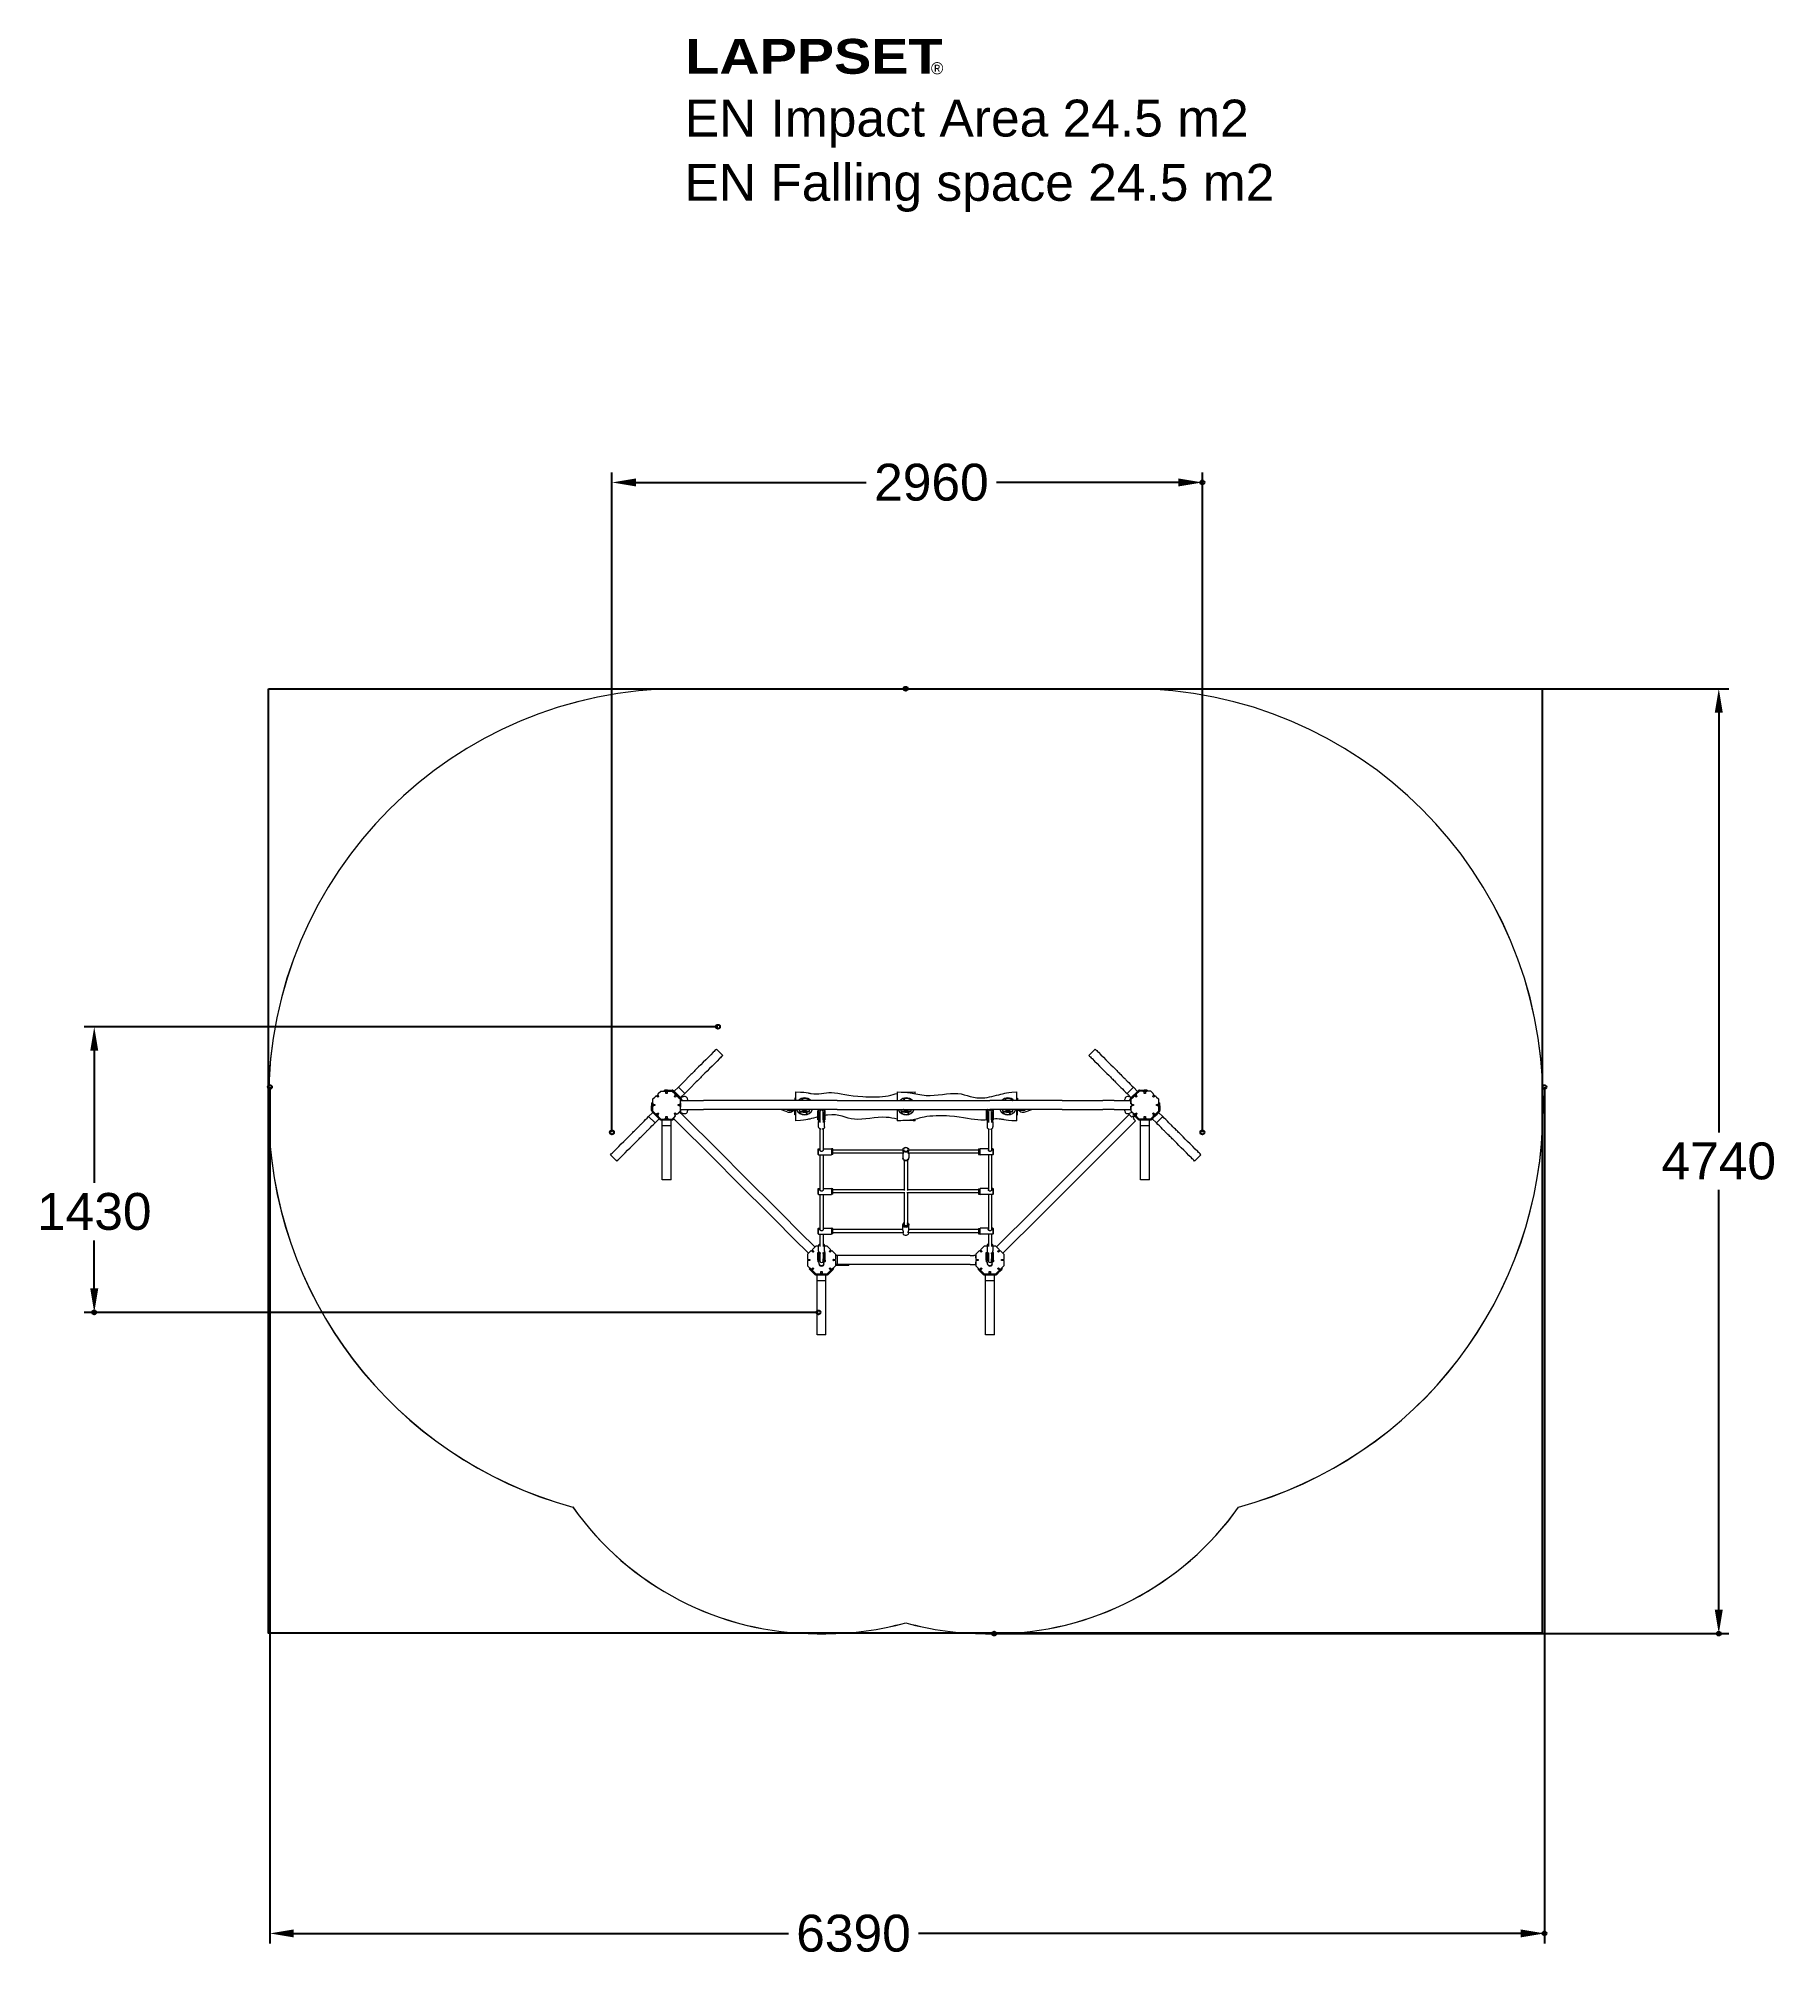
# Model space of a CAD drawing. Extents: x -4349 to 4361, y -3997 to 5633.
import ezdxf

# ---------------------------------------------------------------- set-up
doc = ezdxf.new("R2010")
doc.units = 0
doc.header["$LTSCALE"] = 5
doc.header["$PDMODE"] = 33
doc.header["$PDSIZE"] = 20
for name, color, linetype in [('PRODUCT', 3, 'CONTINUOUS'), ('REFERENCE', 9, 'CONTINUOUS'), ('REVIEW_REQUIRED', 30, 'CONTINUOUS'), ('SAFETY_ZONE', 1, 'CONTINUOUS')]:
    doc.layers.add(name, color=color, linetype=linetype)
doc.styles.add('LG1', font='arial.ttf', dxfattribs={"height": 185})
doc.styles.add('LG2', font='ariblk.ttf', dxfattribs={"height": 185})
doc.dimstyles.new('LG_DIM', dxfattribs={"dimtxt": 185, "dimasz": 120, "dimexe": 50, "dimexo": 1, "dimgap": 50, "dimtad": 1, "dimdec": 0, "dimrnd": 10, "dimtxsty": 'LG1', "dimcen": 2.5, "dimclrt": 4, "dimadec": 4, "dimazin": 3, "dimtfac": 1, "dimtdec": 0, "dimtmove": 0, "dimatfit": 3, "dimarcsym": 0})

msp = doc.modelspace()

# ---------------------------------------------------------------- texts
at = {"layer": 'REVIEW_REQUIRED', "style": 'LG1'}
msp.add_text('EN Impact Area 24.5 m2', height=185, dxfattribs=at).set_placement((-1106.8, 5141))
at = {"layer": 'REVIEW_REQUIRED', "color": 83, "style": 'LG1'}
msp.add_text('EN Falling space 24.5 m2 ', height=185, dxfattribs=at).set_placement((-1107.9, 4818.3))

# ---------------------------------------------------------------- blocks, each defined once
blk = doc.blocks.new('prodnum')
at = {"layer": 'REVIEW_REQUIRED'}
for s, height, style, p in [('LAPPSET', 175, 'LG2', (0, 0)), ('®', 60, 'LG1', (1232.6, -2.3))]:
    blk.add_text(s, height=height, dxfattribs=dict(at, style=style)).set_placement(p)
at = {"layer": 'REVIEW_REQUIRED', "style": 'LG1'}
blk.add_attdef('PRODNUM', (1500, 0), '', height=175, dxfattribs=at)
blk = doc.blocks.new('*D4')
at = {"layer": 'REFERENCE', "color": 0}
for p in [(-3187.7, 371), (3206.3, 371), (3206.3, -3876)]:
    blk.add_point(p, dxfattribs=at)
at = {"layer": 'REVIEW_REQUIRED', "color": 0, "lineweight": -2}
for p, q in [((-3187.7, 370), (-3187.7, -3926)), ((3206.3, 370), (3206.3, -3926)), ((-3067.7, -3876), (-586.2, -3876)), ((3086.3, -3876), (66, -3876))]:
    blk.add_line(p, q, dxfattribs=at)
at = {"layer": 'REVIEW_REQUIRED', "color": 0}
for points in [[(-3067.7, -3856), (-3067.7, -3896), (-3187.7, -3876)], [(3086.3, -3896), (3086.3, -3856), (3206.3, -3876)]]:
    blk.add_solid(points, dxfattribs=at)
at = {"layer": 'REVIEW_REQUIRED', "color": 4, "insert": (-260.1, -3876), "char_height": 185, "attachment_point": 5, "style": 'LG1'}
blk.add_mtext('\\A1;6390', dxfattribs=at)
blk = doc.blocks.new('*D5')
at = {"layer": 'REFERENCE', "color": 0}
for p in [(1490.2, 3405.2), (-1471.8, 143.6), (1490.2, 143.6)]:
    blk.add_point(p, dxfattribs=at)
at = {"layer": 'REVIEW_REQUIRED', "color": 0, "lineweight": -2}
for p, q in [((-1471.8, 144.6), (-1471.8, 3455.2)), ((-1351.8, 3405.2), (-196.2, 3405.2)), ((1370.2, 3405.2), (458.1, 3405.2)), ((1490.2, 144.6), (1490.2, 3455.2))]:
    blk.add_line(p, q, dxfattribs=at)
at = {"layer": 'REVIEW_REQUIRED', "color": 0}
for points in [[(-1351.8, 3425.2), (-1351.8, 3385.2), (-1471.8, 3405.2)], [(1370.2, 3385.2), (1370.2, 3425.2), (1490.2, 3405.2)]]:
    blk.add_solid(points, dxfattribs=at)
at = {"layer": 'REVIEW_REQUIRED', "color": 4, "insert": (130.9, 3405.2), "char_height": 185, "attachment_point": 5, "style": 'LG1'}
blk.add_mtext('\\A1;2960', dxfattribs=at)
blk = doc.blocks.new('*D6')
at = {"layer": 'REFERENCE', "color": 0}
for p in [(-939.8, 674), (-4068.9, -759.6), (-435.8, -759.6)]:
    blk.add_point(p, dxfattribs=at)
at = {"layer": 'REVIEW_REQUIRED', "color": 0, "lineweight": -2}
for p, q in [((-940.8, 674), (-4118.9, 674)), ((-4068.9, 554), (-4068.9, -109.7)), ((-4068.9, -639.6), (-4068.9, -398.6)), ((-436.8, -759.6), (-4118.9, -759.6))]:
    blk.add_line(p, q, dxfattribs=at)
at = {"layer": 'REVIEW_REQUIRED', "color": 0}
for points in [[(-4048.9, 554), (-4088.9, 554), (-4068.9, 674)], [(-4088.9, -639.6), (-4048.9, -639.6), (-4068.9, -759.6)]]:
    blk.add_solid(points, dxfattribs=at)
at = {"layer": 'REVIEW_REQUIRED', "color": 4, "insert": (-4068.9, -254.2), "char_height": 185, "attachment_point": 5, "style": 'LG1'}
blk.add_mtext('\\A1;1430', dxfattribs=at)
blk = doc.blocks.new('*D7')
at = {"layer": 'REFERENCE', "color": 0}
for p in [(2, 2370), (445.9, -2371.6), (4080.7, -2371.6)]:
    blk.add_point(p, dxfattribs=at)
at = {"layer": 'REVIEW_REQUIRED', "color": 0, "lineweight": -2}
for p, q in [((3, 2370), (4130.7, 2370)), ((4080.7, 2250), (4080.7, 143.6)), ((4080.7, -2251.6), (4080.7, -145.3)), ((446.9, -2371.6), (4130.7, -2371.6))]:
    blk.add_line(p, q, dxfattribs=at)
at = {"layer": 'REVIEW_REQUIRED', "color": 0}
for points in [[(4100.7, 2250), (4060.7, 2250), (4080.7, 2370)], [(4060.7, -2251.6), (4100.7, -2251.6), (4080.7, -2371.6)]]:
    blk.add_solid(points, dxfattribs=at)
at = {"layer": 'REVIEW_REQUIRED', "color": 4, "insert": (4080.7, -0.8), "char_height": 185, "attachment_point": 5, "style": 'LG1'}
blk.add_mtext('\\A1;4740', dxfattribs=at)

# ---------------------------------------------------------------- dimensions: what is measured, and where the dimension line sits
at = {"layer": 'REVIEW_REQUIRED'}
for base, p1, p2, picture, middle in [((1490.2, 3405.2), (-1471.8, 143.6), (1490.2, 143.6), '*D5', (130.9, 3405.2)), ((3206.3, -3876), (-3187.7, 371), (3206.3, 371), '*D4', (-260.1, -3876))]:
    dim = msp.add_linear_dim(base=base, p1=p1, p2=p2, dimstyle='LG_DIM', dxfattribs=at)
    dim.commit()
    dim.dimension.update_dxf_attribs({"geometry": picture, "text_midpoint": middle, "dimtype": 160})
dim = msp.add_linear_dim(base=(4080.7, -2371.6), p1=(2, 2370), p2=(445.9, -2371.6), angle=90, dimstyle='LG_DIM', override={"dimlfac": 1, "dimtxsty": 'LG1', "dimsah": 1, "dimtolj": 1}, dxfattribs=at)
dim.commit()
dim.dimension.update_dxf_attribs({"geometry": '*D7', "text_midpoint": (4080.7, -0.8)})
dim = msp.add_linear_dim(base=(-4068.9, -759.6), p1=(-939.8, 674), p2=(-435.8, -759.6), angle=90, dimstyle='LG_DIM', dxfattribs=at)
dim.commit()
dim.dimension.update_dxf_attribs({"geometry": '*D6', "text_midpoint": (-4068.9, -254.2), "dimtype": 160})

# ---------------------------------------------------------------- linework, layer by layer
at = {"layer": 'PRODUCT', "linetype": 'Continuous', "lineweight": 0}
for p, q in [((-947.1, 561.9), (-915.3, 530.1)), ((920.6, 529.9), (952.4, 561.7)), ((-1273.1, 292.6), (-1273.1, 277.6)), ((-1273.1, 292.6), (-1268.1, 292.6)), ((-1268.1, 277.6), (-1268.1, 292.6)), ((-1268, 309.8), (-1255.3, 322.5)), ((-1268, 309.8), (-1268, 291.8)), ((-1249.4, 324.9), (-1242.1, 332.2)), ((-1241.1, 319.7), (-1244, 322.5)), ((-1236.9, 324), (-1241.1, 319.7)), ((-1239.7, 338.1), (-1227, 350.8)), ((-1239.7, 326.8), (-1236.9, 324)), ((-1227, 350.8), (-1209, 350.8)), ((-1192.4, 355.9), (-1207.4, 355.9)), ((-1207.4, 350.9), (-1207.4, 355.9)), ((-1207.4, 350.9), (-1192.4, 350.9)), ((-1203.2, 348.3), (-1192.8, 348.3)), ((-1201, 338.8), (-1201, 342.8)), ((-1195, 338.8), (-1201, 338.8)), ((-1195, 342.8), (-1195, 338.8)), ((-1192.4, 355.9), (-1169.5, 355.9)), ((-1192.4, 350.9), (-1169.5, 350.9)), ((-1187, 350.8), (-1169, 350.8)), ((-1169, 350.8), (-1156.3, 338.1)), ((-1127.7, 311.3), (-1165.9, 349.5)), ((-1124.2, 314.8), (-1162.4, 353)), ((-1138.6, 370.4), (-1159.2, 349.8)), ((-1127.4, 318), (-1159.2, 349.8)), ((-1159.1, 324), (-1156.3, 326.8)), ((-1154.9, 319.7), (-1159.1, 324)), ((-1152, 322.5), (-1154.9, 319.7)), ((-1153.9, 332.2), (-1146.6, 324.9)), ((-1140.7, 322.5), (-1128, 309.8)), ((-1138.6, 370.4), (-1106.8, 338.6)), ((-1128, 291.8), (-1128, 309.8)), ((-1128, 303.3), (-1012.9, 303.3)), ((-1128, 291.8), (-1128, 269.8)), ((-1127.7, 311.3), (-1127.7, 303.3)), ((-1106.8, 338.6), (-1127.4, 318)), ((-1127.1, 318.3), (-1118.2, 321.4)), ((-1126.3, 307.7), (-1126.3, 303.3)), ((-1121.3, 307.7), (-1121.3, 303.3)), ((-341.7, 303.3), (-1012.9, 303.3)), ((-553.7, 316.1), (-553.7, 304.1)), ((-550.7, 316.1), (-553.7, 316.1)), ((-553.7, 304.1), (-553.7, 303.3)), ((-550.7, 346.6), (-550.7, 303.3)), ((-519, 312.3), (-512.8, 303.3)), ((-483.2, 303.3), (-480.2, 305.4)), ((-341.7, 303.3), (424.4, 303.3)), ((-40.7, 346.6), (-40.7, 303.3)), ((-9, 312.3), (-2.8, 303.3)), ((26.8, 303.3), (29.8, 305.4)), ((49.3, 337.8), (49.3, 346.6)), ((786.7, 303.3), (424.4, 303.3)), ((507.2, 303.3), (501, 312.3)), ((539.8, 305.4), (536.8, 303.3)), ((559.3, 303.3), (559.3, 346.6)), ((559.3, 316.1), (562.3, 316.1)), ((562.3, 316.1), (562.3, 304.1)), ((562.3, 304.1), (562.3, 303.3)), ((786.7, 303.3), (990.6, 303.3)), ((1047, 303.3), (990.6, 303.3)), ((1047, 303.3), (1130.2, 303.3)), ((1112.1, 338.4), (1143.9, 370.2)), ((1112.1, 338.4), (1132.7, 317.8)), ((1126.6, 303.3), (1126.6, 307.5)), ((1130.4, 320.1), (1126.8, 321.4)), ((1167.7, 352.8), (1129.6, 314.6)), ((1130.2, 303.3), (1130.2, 291.3)), ((1131.6, 286.7), (1131.6, 307.5)), ((1131.9, 309.8), (1144.6, 322.5)), ((1131.9, 309.8), (1131.9, 291.8)), ((1164.6, 349.6), (1132.7, 317.8)), ((1171.3, 349.2), (1133.1, 311.1)), ((1136.3, 314.2), (1136.3, 314.2)), ((1143.9, 370.2), (1164.6, 349.6)), ((1150.5, 324.9), (1157.8, 332.2)), ((1158.7, 319.7), (1155.9, 322.5)), ((1163, 324), (1158.7, 319.7)), ((1160.2, 338.1), (1172.9, 350.8)), ((1160.2, 326.8), (1163, 324)), ((1190.9, 350.8), (1172.9, 350.8)), ((1174.8, 355.7), (1198.5, 355.7)), ((1192.3, 350.7), (1198.5, 350.7)), ((1196.7, 348.3), (1207.1, 348.3)), ((1213.5, 355.7), (1198.5, 355.7)), ((1198.5, 350.7), (1211.5, 350.7)), ((1198.9, 338.8), (1198.9, 342.8)), ((1204.9, 338.8), (1198.9, 338.8)), ((1204.9, 342.8), (1204.9, 338.8)), ((1230.9, 350.8), (1212.9, 350.8)), ((1213.5, 355.7), (1213.5, 350.8)), ((1230.9, 350.8), (1243.6, 338.1)), ((1240.8, 324), (1243.6, 326.8)), ((1245, 319.7), (1240.8, 324)), ((1247.8, 322.5), (1245, 319.7)), ((1245.9, 332.2), (1253.3, 324.9)), ((1259.1, 322.5), (1271.9, 309.8)), ((1271.9, 291.8), (1271.9, 309.8)), ((1271.9, 291.9), (1271.9, 276.9)), ((1271.9, 291.9), (1276.9, 291.9)), ((1276.9, 276.9), (1276.9, 291.9)), ((-1287.6, 223.1), (-1266.9, 243.7)), ((-1255.7, 191.3), (-1287.6, 223.1)), ((-1273.1, 254), (-1273.1, 277.6)), ((-1270.1, 246.9), (-1259.4, 236.1)), ((-1268.1, 254), (-1268.1, 277.6)), ((-1268, 269.8), (-1268, 251.8)), ((-1255.3, 239.1), (-1268, 251.8)), ((-1266.9, 243.7), (-1259.4, 236.1)), ((-1265.5, 275.6), (-1265.5, 286)), ((-1260, 283.8), (-1256, 283.8)), ((-1256, 277.8), (-1260, 277.8)), ((-1259.4, 236.1), (-1255.9, 239.6)), ((-1259.4, 236.1), (-1248.8, 225.5)), ((-1256, 283.8), (-1256, 277.8)), ((-1245.3, 229), (-1255.9, 239.6)), ((-1255.7, 191.3), (-1235.2, 211.8)), ((-1255.3, 239.1), (-1239.7, 223.6)), ((-1242.1, 229.4), (-1249.4, 236.8)), ((-1232.1, 208.8), (-1248.8, 225.5)), ((-1228.5, 212.3), (-1245.3, 229)), ((-1244, 239.1), (-1241.1, 241.9)), ((-1241.1, 241.9), (-1236.9, 237.7)), ((-1236.9, 237.7), (-1239.7, 234.9)), ((-1227, 210.8), (-1239.7, 223.6)), ((-1227, 210.8), (-1209, 210.8)), ((-1225, 205.8), (-1171, 205.8)), ((-1220.5, 205.8), (-1224.9, 205.8)), ((-1220.5, 176.7), (-1220.5, 205.8)), ((-1220.5, 205.8), (-1175.5, 205.8)), ((-1209, 210.8), (-1187, 210.8)), ((-1192.8, 213.3), (-1203.2, 213.3)), ((-1201, 222.8), (-1195, 222.8)), ((-1201, 218.8), (-1201, 222.8)), ((-1195, 222.8), (-1195, 218.8)), ((-1187, 210.8), (-1169, 210.8)), ((-1175.5, 176.7), (-1175.5, 205.8)), ((-1156.3, 223.6), (-1169, 210.8)), ((-1152.6, 227.1), (-1167.5, 212.3)), ((-1160.8, 211.8), (-1163.9, 208.8)), ((-1163.4, 214.4), (-1154.9, 222.8)), ((-1156.3, 207.3), (-1163.4, 214.4)), ((-1159.1, 237.7), (-1154.9, 241.9)), ((-1156.3, 234.9), (-1159.1, 237.7)), ((-1152.7, 239.1), (-1156.3, 235.6)), ((-1156.3, 235.6), (-1154.9, 234.2)), ((-1156.3, 207.3), (-959.6, 10.6)), ((-1154.9, 241.9), (-1152, 239.1)), ((-1152.8, 230.6), (-1153.9, 229.4)), ((-1151.3, 237.7), (-1152.7, 239.1)), ((-1146.6, 236.8), (-1147.7, 235.6)), ((-1140.6, 239.1), (-1144.3, 235.5)), ((-1128, 251.8), (-1140.7, 239.1)), ((-1140.6, 239.1), (-1139.6, 238.1)), ((-1140, 283.8), (-1136, 283.8)), ((-1140, 277.8), (-1140, 283.8)), ((-1136, 277.8), (-1140, 277.8)), ((-1140, 237.7), (-1131.5, 246.2)), ((-1139.8, 283.3), (-1137.8, 283.3)), ((-1139.8, 278.3), (-1139.8, 283.3)), ((-1137.8, 278.3), (-1139.8, 278.3)), ((-1124.5, 239.1), (-1131.5, 246.2)), ((-1128, 251.8), (-1128, 269.8)), ((-1128, 258.3), (-1012.9, 258.3)), ((-1127.7, 258.3), (-1127.7, 243.1)), ((-1127.7, 243.1), (-1118.2, 239.8)), ((-1124.5, 239.1), (-927.8, 42.5)), ((-341.7, 258.3), (-1012.9, 258.3)), ((-592.3, 246.7), (-625.6, 258.3)), ((-589.4, 255.2), (-598.2, 258.3)), ((-582.7, 254.1), (-556.7, 254.1)), ((-551.5, 254.1), (-556.7, 254.1)), ((-553.7, 244.1), (-553.7, 251.1)), ((-553.7, 232.1), (-553.7, 244.1)), ((-550.7, 232.1), (-553.7, 232.1)), ((-550.7, 258.3), (-550.7, 201.6)), ((-531.3, 242.8), (-525, 247.2)), ((-530.5, 258.3), (-530.5, 255.4)), ((-530.5, 248.5), (-530.5, 255.4)), ((-499, 245.3), (-492.4, 235.9)), ((-481, 258.3), (-481, 255.4)), ((-481, 248.5), (-481, 255.4)), ((-438.2, 226.2), (-438.2, 252.2)), ((-438.2, 206.2), (-438.2, 226.2)), ((-438.2, 206.2), (-435.2, 206.2)), ((-435.2, 252.2), (-435.2, 226.2)), ((-435.2, 226.2), (-435.2, 206.2)), ((-435.2, 171.9), (-435.2, 196.8)), ((-432.7, 243.2), (-432.7, 210.1)), ((-432.7, 200.9), (-432.7, 210.1)), ((-432.7, 200.9), (-432.7, 200.5)), ((-432.2, 258.2), (-432.2, 255.2)), ((-432.2, 255.2), (-432.2, 255.2)), ((-432.2, 255.2), (-432.2, 255.2)), ((-429.7, 246.2), (-428.2, 246.2)), ((-429.7, 197.5), (-428.2, 197.5)), ((-428.2, 247.2), (-428.2, 206.4)), ((-428.2, 206.4), (-428.2, 193.6)), ((-428.2, 193.6), (-428.2, 193.3)), ((-412.2, 206.4), (-412.2, 247.2)), ((-412.2, 246.2), (-410.7, 246.2)), ((-412.2, 206.4), (-412.2, 193.6)), ((-412.2, 197.5), (-410.7, 197.5)), ((-412.2, 193.3), (-412.2, 193.6)), ((-408.2, 258.2), (-408.2, 255.2)), ((-408.2, 255.2), (-408.2, 255.2)), ((-408.2, 255.2), (-408.2, 255.2)), ((-407.7, 210.1), (-407.7, 243.2)), ((-407.7, 210.1), (-407.7, 200.9)), ((-407.7, 200.5), (-407.7, 200.9)), ((-405.2, 252.2), (-405.2, 226.2)), ((-405.2, 226.2), (-405.2, 206.2)), ((-402.2, 206.2), (-405.2, 206.2)), ((-405.2, 171.9), (-405.2, 196.8)), ((-402.2, 226.2), (-402.2, 252.2)), ((-402.2, 206.2), (-402.2, 226.2)), ((-341.7, 258.3), (424.4, 258.3)), ((-40.7, 258.3), (-40.7, 201.6)), ((-21.3, 242.8), (-15, 247.2)), ((-20.5, 258.3), (-20.5, 255.4)), ((-20.5, 248.5), (-20.5, 255.4)), ((11, 245.3), (17.6, 235.9)), ((29, 258.3), (29, 255.4)), ((29, 248.5), (29, 255.4)), ((49.3, 201.6), (49.3, 208.9)), ((406.8, 226.2), (406.8, 252.2)), ((406.8, 206.2), (406.8, 226.2)), ((406.8, 206.2), (409.8, 206.2)), ((409.8, 252.2), (409.8, 226.2)), ((409.8, 226.2), (409.8, 206.2)), ((409.8, 196.8), (409.8, 171.9)), ((412.3, 243.2), (412.3, 210.1)), ((412.3, 200.9), (412.3, 210.1)), ((412.3, 200.9), (412.3, 200.5)), ((412.8, 258.2), (412.8, 255.2)), ((412.8, 255.2), (412.8, 255.2)), ((412.8, 255.2), (412.8, 255.2)), ((415.3, 246.2), (416.8, 246.2)), ((415.3, 197.5), (416.8, 197.5)), ((416.8, 247.2), (416.8, 206.4)), ((416.8, 206.4), (416.8, 193.6)), ((416.8, 193.6), (416.8, 193.3)), ((786.7, 258.3), (424.4, 258.3)), ((432.8, 206.4), (432.8, 247.2)), ((432.8, 246.2), (434.3, 246.2)), ((432.8, 206.4), (432.8, 193.6)), ((432.8, 197.5), (434.3, 197.5)), ((432.8, 193.3), (432.8, 193.6)), ((436.8, 258.2), (436.8, 255.2)), ((436.8, 255.2), (436.8, 255.2)), ((436.8, 255.2), (436.8, 255.2)), ((437.3, 210.1), (437.3, 243.2)), ((437.3, 210.1), (437.3, 200.9)), ((437.3, 200.5), (437.3, 200.9)), ((439.8, 252.2), (439.8, 226.2)), ((439.8, 226.2), (439.8, 206.2)), ((442.8, 206.2), (439.8, 206.2)), ((439.8, 196.8), (439.8, 171.9)), ((442.8, 226.2), (442.8, 252.2)), ((442.8, 206.2), (442.8, 226.2)), ((495, 247.2), (488.7, 242.8)), ((489.5, 258.3), (489.5, 255.4)), ((489.5, 248.5), (489.5, 255.4)), ((527.6, 235.9), (521, 245.3)), ((539, 258.3), (539, 255.4)), ((539, 248.5), (539, 255.4)), ((559.3, 201.6), (559.3, 258.3)), ((559.3, 232.1), (562.3, 232.1)), ((560.1, 254.1), (565.3, 254.1)), ((562.3, 244.1), (562.3, 251.1)), ((562.3, 232.1), (562.3, 244.1)), ((591.3, 254.1), (565.3, 254.1)), ((606.7, 258.3), (597.9, 255.2)), ((600.8, 246.7), (634.2, 258.3)), ((786.7, 258.3), (990.6, 258.3)), ((1047, 258.3), (990.6, 258.3)), ((1047, 258.3), (1130.2, 258.3)), ((1062.2, 173), (1108.2, 219)), ((1122.3, 233.1), (1108.2, 219)), ((1130.8, 224.6), (1122.3, 233.1)), ((1136.3, 243.1), (1126.8, 239.8)), ((1130.2, 270.3), (1130.2, 258.3)), ((1131.6, 269.6), (1130.2, 269.6)), ((1131.6, 269.6), (1131.6, 274.9)), ((1131.9, 269.8), (1131.9, 251.8)), ((1144.6, 239.1), (1131.9, 251.8)), ((1136.3, 283.6), (1136.3, 284.7)), ((1136.3, 277), (1136.3, 278.1)), ((1136.3, 243.1), (1136.3, 247.4)), ((1138.2, 283.3), (1140.2, 283.3)), ((1140.2, 278.3), (1138.2, 278.3)), ((1139.9, 283.8), (1143.9, 283.8)), ((1143.9, 277.8), (1139.9, 277.8)), ((1154.1, 201.3), (1140, 187.1)), ((1140.2, 283.3), (1140.2, 278.3)), ((1140.5, 236.1), (1144, 239.6)), ((1140.5, 236.1), (1151.1, 225.5)), ((1142.1, 224.6), (1143.5, 226)), ((1143.5, 226), (1147.1, 222.5)), ((1143.9, 283.8), (1143.9, 277.8)), ((1154.6, 229), (1144, 239.6)), ((1147.1, 222.5), (1145.7, 221.1)), ((1154.1, 201.3), (1145.7, 209.8)), ((1157.8, 229.4), (1150.5, 236.8)), ((1167.8, 208.8), (1151.1, 225.5)), ((1171.3, 212.3), (1154.6, 229)), ((1155.9, 239.1), (1158.7, 241.9)), ((1158.7, 241.9), (1163, 237.7)), ((1163, 237.7), (1160.2, 234.9)), ((1172.9, 210.8), (1160.2, 223.6)), ((1190.9, 210.8), (1172.9, 210.8)), ((1174.9, 205.8), (1228.9, 205.8)), ((1179.4, 176.7), (1179.4, 205.8)), ((1179.4, 205.8), (1224.4, 205.8)), ((1190.9, 210.8), (1212.9, 210.8)), ((1207.1, 213.3), (1196.7, 213.3)), ((1198.9, 222.8), (1204.9, 222.8)), ((1198.9, 218.8), (1198.9, 222.8)), ((1204.9, 222.8), (1204.9, 218.8)), ((1230.9, 210.8), (1212.9, 210.8)), ((1228.7, 205.8), (1224.4, 205.8)), ((1224.4, 176.7), (1224.4, 205.8)), ((1243.6, 223.6), (1230.9, 210.8)), ((1248.6, 228.5), (1232.4, 212.3)), ((1252.2, 225), (1235.9, 208.8)), ((1259.6, 191.3), (1239, 211.8)), ((1240.8, 237.7), (1245, 241.9)), ((1243.6, 234.9), (1240.8, 237.7)), ((1243.6, 223.6), (1259.1, 239.1)), ((1245, 241.9), (1247.8, 239.1)), ((1253.3, 236.8), (1245.9, 229.4)), ((1259.2, 239.1), (1248.6, 228.5)), ((1252.2, 225), (1262.8, 235.6)), ((1271.9, 251.8), (1259.1, 239.1)), ((1259.2, 239.1), (1262.8, 235.6)), ((1291.4, 223.1), (1259.6, 191.3)), ((1259.9, 283.8), (1263.9, 283.8)), ((1259.9, 277.8), (1259.9, 283.8)), ((1263.9, 277.8), (1259.9, 277.8)), ((1262.7, 235.6), (1274, 246.9)), ((1262.7, 235.6), (1270.8, 243.7)), ((1269.4, 286), (1269.4, 275.6)), ((1291.4, 223.1), (1270.8, 243.7)), ((1271.9, 276.9), (1271.9, 254)), ((1271.9, 251.8), (1271.9, 269.8)), ((1276.9, 276.9), (1276.9, 254)), ((-1175.5, 176.7), (-1220.5, 176.7)), ((-428.2, 161.4), (-428.2, 53.7)), ((-412.2, 161.4), (-412.2, 53.7)), ((416.8, 161.4), (416.8, 53.7)), ((432.8, 161.4), (432.8, 53.7)), ((1062.2, 173), (937.4, 48.2)), ((1094, 141.1), (969.2, 16.4)), ((1094, 141.1), (1140, 187.1)), ((1224.4, 176.7), (1179.4, 176.7)), ((-1447.3, -0.2), (-1479.1, 31.6)), ((-1447.3, -0.2), (-1479.1, 31.6)), ((-843.3, -105.7), (-959.6, 10.6)), ((-811.4, -73.9), (-927.8, 42.5)), ((-438.2, 58.8), (-435.2, 61.8)), ((-438.2, 58.8), (-438.2, 54.3)), ((-438.2, 54.3), (-438.2, 34.8)), ((-438.2, 34.8), (-435.2, 31.8)), ((-435.2, 56.1), (-435.2, 61.8)), ((-435.2, 61.8), (-428.2, 61.8)), ((-435.2, 31.8), (-435.2, 56.1)), ((-435.2, 31.8), (-371.2, 31.8)), ((-428.2, 31.8), (-428.2, -145.5)), ((-412.2, 61.8), (-371.2, 61.8)), ((-412.2, 31.8), (-412.2, -145.5)), ((-371.2, 61.8), (-371.2, 56.1)), ((-363.2, 60.4), (-371.2, 61.8)), ((-371.2, 56.1), (-371.2, 31.8)), ((-363.2, 33.2), (-371.2, 31.8)), ((-363.2, 55.3), (-363.2, 60.4)), ((-363.2, 33.2), (-363.2, 55.3)), ((-12.7, 54.8), (-363.2, 54.8)), ((-10.4, 38.8), (-363.2, 38.8)), ((-12.7, 56.1), (-12.7, 52.1)), ((-12.7, 38.8), (-12.7, 16.3)), ((-11, 9), (-12.3, 13.7)), ((-5.7, 2.7), (-5.7, -147.4)), ((10.3, 2.7), (10.3, -147.4)), ((367.8, 38.8), (14.9, 38.8)), ((15.5, 9), (16.9, 13.7)), ((17.3, 56.1), (17.3, 52.1)), ((367.8, 54.8), (17.3, 54.8)), ((17.3, 38.8), (17.3, 16.3)), ((367.8, 60.4), (375.8, 61.8)), ((367.8, 60.4), (367.8, 55.3)), ((367.8, 55.3), (367.8, 33.2)), ((367.8, 33.2), (375.8, 31.8)), ((375.8, 56.1), (375.8, 61.8)), ((416.8, 61.8), (375.8, 61.8)), ((375.8, 31.8), (375.8, 56.1)), ((439.8, 31.8), (375.8, 31.8)), ((416.8, 31.8), (416.8, -145.5)), ((439.8, 61.8), (432.8, 61.8)), ((432.8, 31.8), (432.8, -145.5)), ((439.8, 61.8), (439.8, 56.1)), ((442.8, 58.8), (439.8, 61.8)), ((439.8, 56.1), (439.8, 31.8)), ((442.8, 34.8), (439.8, 31.8)), ((442.8, 54.3), (442.8, 58.8)), ((442.8, 34.8), (442.8, 54.3)), ((764.3, -124.9), (937.4, 48.2)), ((796.1, -156.7), (969.2, 16.4)), ((1482.9, 31.6), (1451.1, -0.2)), ((-1175.5, -94.2), (-1220.5, -94.2)), ((-811.4, -73.9), (-638.3, -247)), ((1224.4, -94.2), (1179.4, -94.2)), ((-843.3, -105.7), (-670.1, -278.8)), ((-438.2, -140.4), (-435.2, -137.4)), ((-438.2, -140.4), (-438.2, -144.9)), ((-438.2, -144.9), (-438.2, -164.4)), ((-438.2, -164.4), (-435.2, -167.4)), ((-435.2, -143.1), (-435.2, -137.4)), ((-435.2, -137.4), (-428.2, -137.4)), ((-435.2, -167.4), (-435.2, -143.1)), ((-435.2, -167.4), (-371.2, -167.4)), ((-428.2, -167.4), (-428.2, -344.7)), ((-412.2, -137.4), (-371.2, -137.4)), ((-412.2, -167.4), (-412.2, -344.7)), ((-371.2, -137.4), (-371.2, -143.1)), ((-363.2, -138.8), (-371.2, -137.4)), ((-371.2, -143.1), (-371.2, -167.4)), ((-363.2, -166), (-371.2, -167.4)), ((-363.2, -144), (-363.2, -138.8)), ((-363.2, -166), (-363.2, -144)), ((-5.7, -144.4), (-363.2, -144.4)), ((-2.7, -160.4), (-363.2, -160.4)), ((-5.7, -160.4), (-5.7, -320.1)), ((367.8, -160.4), (7.3, -160.4)), ((367.8, -144.4), (10.3, -144.4)), ((10.3, -160.4), (10.3, -320.1)), ((367.8, -138.8), (375.8, -137.4)), ((367.8, -138.8), (367.8, -144)), ((367.8, -144), (367.8, -166)), ((367.8, -166), (375.8, -167.4)), ((375.8, -143.1), (375.8, -137.4)), ((416.8, -137.4), (375.8, -137.4)), ((375.8, -167.4), (375.8, -143.1)), ((439.8, -167.4), (375.8, -167.4)), ((416.8, -167.4), (416.8, -344.7)), ((439.8, -137.4), (432.8, -137.4)), ((432.8, -167.4), (432.8, -344.7)), ((439.8, -137.4), (439.8, -143.1)), ((442.8, -140.4), (439.8, -137.4)), ((439.8, -143.1), (439.8, -167.4)), ((442.8, -164.4), (439.8, -167.4)), ((442.8, -144.9), (442.8, -140.4)), ((442.8, -164.4), (442.8, -144.9)), ((764.3, -124.9), (647.9, -241.3)), ((796.1, -156.7), (679.8, -273.1)), ((-545.4, -403.6), (-670.1, -278.8)), ((-513.6, -371.8), (-638.3, -247)), ((457.9, -431.3), (647.9, -241.3)), ((489.7, -463.1), (679.8, -273.1)), ((-513.6, -371.8), (-467.6, -417.8)), ((-438.2, -339.6), (-435.2, -336.6)), ((-438.2, -339.6), (-438.2, -344.2)), ((-438.2, -344.2), (-438.2, -363.6)), ((-438.2, -363.6), (-435.2, -366.6)), ((-435.2, -342.3), (-435.2, -336.6)), ((-435.2, -336.6), (-428.2, -336.6)), ((-435.2, -366.6), (-435.2, -342.3)), ((-435.2, -366.6), (-371.2, -366.6)), ((-428.2, -366.6), (-428.2, -429.3)), ((-412.2, -336.6), (-371.2, -336.6)), ((-412.2, -366.6), (-412.2, -429.3)), ((-371.2, -336.6), (-371.2, -342.3)), ((-363.2, -338), (-371.2, -336.6)), ((-371.2, -342.3), (-371.2, -366.6)), ((-363.2, -365.2), (-371.2, -366.6)), ((-363.2, -343.2), (-363.2, -338)), ((-363.2, -365.2), (-363.2, -343.2)), ((-12.7, -343.6), (-363.2, -343.6)), ((-10.4, -359.6), (-363.2, -359.6)), ((-12.7, -346.3), (-12.7, -321.1)), ((-12.7, -361), (-12.7, -359.6)), ((-11, -313.8), (-12.3, -318.5)), ((367.8, -359.6), (14.9, -359.6)), ((15.5, -313.8), (16.9, -318.5)), ((17.3, -346.3), (17.3, -321.1)), ((367.8, -343.6), (17.3, -343.6)), ((17.3, -361), (17.3, -359.6)), ((367.8, -338), (375.8, -336.6)), ((367.8, -338), (367.8, -343.2)), ((367.8, -343.2), (367.8, -365.2)), ((367.8, -365.2), (375.8, -366.6)), ((375.8, -342.3), (375.8, -336.6)), ((416.8, -336.6), (375.8, -336.6)), ((375.8, -366.6), (375.8, -342.3)), ((439.8, -366.6), (375.8, -366.6)), ((416.8, -366.6), (416.8, -429.3)), ((439.8, -336.6), (432.8, -336.6)), ((432.8, -366.6), (432.8, -429.3)), ((439.8, -336.6), (439.8, -342.3)), ((442.8, -339.6), (439.8, -336.6)), ((439.8, -342.3), (439.8, -366.6)), ((442.8, -363.6), (439.8, -366.6)), ((442.8, -344.2), (442.8, -339.6)), ((442.8, -363.6), (442.8, -344.2)), ((-545.4, -403.6), (-499.4, -449.6)), ((-486, -463), (-499.4, -449.6)), ((-490.6, -467.6), (-472.3, -449.3)), ((-490.6, -467.6), (-490.6, -493.6)), ((-463.8, -457.7), (-472.3, -449.3)), ((-468, -445), (-449.6, -426.6)), ((-468, -445), (-459.5, -453.5)), ((-454.2, -431.2), (-467.6, -417.8)), ((-464, -456.7), (-465.4, -455.3)), ((-460.5, -453.1), (-464, -456.7)), ((-459.5, -453.5), (-463.8, -457.7)), ((-461.9, -451.7), (-460.5, -453.1)), ((-435.2, -426.6), (-449.6, -426.6)), ((-438.6, -498), (-438.6, -458.7)), ((-438.6, -458.7), (-435.6, -458.7)), ((-435.6, -458.7), (-435.6, -498)), ((-435.2, -451), (-435.2, -426.1)), ((-432.7, -457.9), (-432.7, -465.4)), ((-432.7, -489.4), (-432.7, -465.4)), ((-428.2, -461.5), (-428.2, -491.6)), ((-412.2, -461.5), (-412.2, -491.6)), ((-407.7, -465.4), (-407.7, -457.9)), ((-407.7, -465.4), (-407.7, -489.4)), ((-405.6, -458.7), (-405.6, -498)), ((-402.6, -458.7), (-405.6, -458.7)), ((-405.2, -451), (-405.2, -426.1)), ((-391.6, -426.6), (-405.2, -426.6)), ((-402.6, -498), (-402.6, -458.7)), ((-391.6, -426.6), (-373.3, -445)), ((-381.7, -453.5), (-373.3, -445)), ((-377.5, -457.7), (-381.7, -453.5)), ((-369, -449.3), (-377.5, -457.7)), ((-375, -446.8), (-370.8, -451)), ((-369, -449.3), (-350.6, -467.6)), ((-350.6, -467.6), (-350.6, -493.6)), ((-340.9, -474.3), (-350.6, -474.3)), ((-340.9, -519.3), (-340.9, -474.3)), ((325.8, -474.3), (246.9, -474.3)), ((325.8, -474.3), (343.1, -474.3)), ((353.1, -474.3), (343.1, -474.3)), ((353.1, -486.3), (353.1, -474.3)), ((354.2, -467.6), (372.6, -449.3)), ((354.2, -467.6), (354.2, -493.6)), ((381.1, -457.7), (372.6, -449.3)), ((374.4, -451), (378.6, -446.8)), ((376.9, -445), (395.2, -426.6)), ((376.9, -445), (385.3, -453.5)), ((385.3, -453.5), (381.1, -457.7)), ((409.8, -426.6), (395.2, -426.6)), ((406.2, -498), (406.2, -458.7)), ((406.2, -458.7), (409.2, -458.7)), ((409.2, -458.7), (409.2, -498)), ((409.8, -426.1), (409.8, -451)), ((412.2, -457.8), (412.2, -464)), ((412.3, -457.9), (412.3, -465.4)), ((412.3, -489.4), (412.3, -465.4)), ((416.8, -461.5), (416.8, -491.6)), ((432.8, -461.5), (432.8, -491.6)), ((437.3, -465.4), (437.3, -457.9)), ((437.3, -465.4), (437.3, -489.4)), ((439.2, -458.7), (439.2, -498)), ((442.2, -458.7), (439.2, -458.7)), ((439.8, -426.1), (439.8, -451)), ((453.2, -426.6), (439.8, -426.6)), ((442.2, -498), (442.2, -458.7)), ((453.2, -426.6), (471.6, -445)), ((463.1, -453.5), (471.6, -445)), ((467.4, -457.7), (463.1, -453.5)), ((475.9, -449.3), (467.4, -457.7)), ((475.9, -449.3), (494.2, -467.6)), ((494.2, -467.6), (494.2, -493.6)), ((-490.6, -493.6), (-478.6, -493.6)), ((-490.6, -499.6), (-490.6, -525.6)), ((-478.6, -499.6), (-490.6, -499.6)), ((-472.3, -544), (-490.6, -525.6)), ((-488.1, -499.6), (-488.1, -493.6)), ((-482.1, -541.4), (-478.5, -537.8)), ((-482.1, -541.4), (-471.5, -552)), ((-478.6, -493.6), (-478.6, -499.6)), ((-467.9, -548.4), (-478.5, -537.8)), ((-472.3, -544), (-463.8, -535.5)), ((-454.7, -568.7), (-471.5, -552)), ((-466.2, -546.5), (-470.5, -542.2)), ((-459.5, -539.8), (-468, -548.3)), ((-449.6, -566.6), (-468, -548.3)), ((-451.2, -565.2), (-467.9, -548.4)), ((-463.8, -535.5), (-459.5, -539.8)), ((-449.6, -566.6), (-423.6, -566.6)), ((-447.6, -571.6), (-393.6, -571.6)), ((-443.1, -600.8), (-443.1, -571.6)), ((-443.1, -571.6), (-398.1, -571.6)), ((-438.6, -498), (-438.6, -504.7)), ((-435.6, -504.7), (-435.6, -498)), ((-432.7, -489.4), (-432.7, -497.4)), ((-432.6, -515.2), (-432.6, -508.4)), ((-432.6, -516), (-432.6, -515.2)), ((-429.7, -500.4), (-428.2, -500.4)), ((-428.2, -491.6), (-428.2, -501.4)), ((-423.6, -554.6), (-417.6, -554.6)), ((-423.6, -566.6), (-423.6, -554.6)), ((-417.6, -564.1), (-423.6, -564.1)), ((-423.6, -566.6), (-417.6, -566.6)), ((-417.6, -554.6), (-417.6, -566.6)), ((-417.6, -566.6), (-391.6, -566.6)), ((-412.2, -501.4), (-412.2, -491.6)), ((-412.2, -500.4), (-410.7, -500.4)), ((-408.6, -515.2), (-408.6, -508.4)), ((-408.6, -516), (-408.6, -515.2)), ((-407.7, -497.4), (-407.7, -489.4)), ((-405.6, -504.7), (-405.6, -498)), ((-402.6, -498), (-402.6, -504.7)), ((-398.1, -600.8), (-398.1, -571.6)), ((-373.3, -548.3), (-391.6, -566.6)), ((-373.9, -549), (-390.1, -565.2)), ((-370.4, -552.5), (-386.6, -568.7)), ((-381.7, -539.8), (-377.5, -535.5)), ((-373.3, -548.3), (-381.7, -539.8)), ((-377.5, -535.5), (-369, -544)), ((-370.8, -542.2), (-375, -546.5)), ((-363.3, -538.4), (-373.9, -549)), ((-370.4, -552.5), (-359.7, -541.9)), ((-350.6, -525.6), (-369, -544)), ((-363.3, -538.4), (-359.7, -541.9)), ((-362.6, -493.6), (-350.6, -493.6)), ((-362.6, -499.6), (-362.6, -493.6)), ((-350.6, -499.6), (-362.6, -499.6)), ((-358.9, -494.3), (-360.9, -494.3)), ((-360.9, -494.3), (-360.9, -499.3)), ((-360.9, -499.3), (-358.9, -499.3)), ((-350.6, -499.6), (-350.6, -525.6)), ((-350.6, -519.3), (-340.9, -519.3)), ((-348.4, -520), (-348.4, -522)), ((-283.4, -520), (-348.4, -520)), ((-348.4, -522), (-283.4, -522)), ((-283.4, -520), (-283.4, -522)), ((325.8, -519.3), (246.9, -519.3)), ((325.8, -519.3), (343.1, -519.3)), ((343.1, -519.3), (353.1, -519.3)), ((353.1, -519.3), (353.1, -507.3)), ((354.2, -493.6), (366.2, -493.6)), ((354.2, -499.6), (354.2, -525.6)), ((366.2, -499.6), (354.2, -499.6)), ((372.6, -544), (354.2, -525.6)), ((361.1, -494.3), (363.1, -494.3)), ((363.1, -499.3), (361.1, -499.3)), ((362.9, -541.4), (366.5, -537.8)), ((362.9, -541.4), (373.5, -552)), ((363.1, -494.3), (363.1, -499.3)), ((366.2, -493.6), (366.2, -499.6)), ((372.6, -544), (381.1, -535.5)), ((376.9, -548.2), (372.6, -544)), ((390.3, -568.7), (373.5, -552)), ((378.6, -546.5), (374.4, -542.2)), ((385.3, -539.8), (376.9, -548.3)), ((395.2, -566.6), (376.9, -548.3)), ((381.1, -535.5), (385.3, -539.8)), ((395.2, -566.6), (421.2, -566.6)), ((397.4, -571.6), (451.4, -571.6)), ((401.9, -600.8), (401.9, -571.6)), ((401.9, -571.6), (446.9, -571.6)), ((406.2, -498), (406.2, -504.7)), ((409.2, -504.7), (409.2, -498)), ((412.2, -515.2), (412.2, -508.4)), ((412.2, -516), (412.2, -515.2)), ((412.3, -489.4), (412.3, -497.4)), ((415.3, -500.4), (416.8, -500.4)), ((416.8, -491.6), (416.8, -501.4)), ((421.2, -554.6), (427.2, -554.6)), ((421.2, -566.6), (421.2, -554.6)), ((427.2, -564.1), (421.2, -564.1)), ((421.2, -566.6), (427.2, -566.6)), ((427.2, -554.6), (427.2, -566.6)), ((427.2, -566.6), (453.2, -566.6)), ((432.8, -501.4), (432.8, -491.6)), ((432.8, -500.4), (434.3, -500.4)), ((436.2, -515.2), (436.2, -508.4)), ((436.2, -516), (436.2, -515.2)), ((437.3, -497.4), (437.3, -489.4)), ((439.2, -504.7), (439.2, -498)), ((442.2, -498), (442.2, -504.7)), ((446.9, -600.8), (446.9, -571.6)), ((471.6, -548.3), (453.2, -566.6)), ((471.1, -549), (454.9, -565.2)), ((474.6, -552.5), (458.4, -568.7)), ((463.1, -539.8), (467.4, -535.5)), ((471.6, -548.3), (463.1, -539.8)), ((467.4, -535.5), (475.9, -544)), ((474.1, -542.2), (469.8, -546.5)), ((481.7, -538.4), (471.1, -549)), ((474.6, -552.5), (485.3, -541.9)), ((494.2, -525.6), (475.9, -544)), ((481.7, -538.4), (485.3, -541.9)), ((482.2, -493.6), (494.2, -493.6)), ((482.2, -499.6), (482.2, -493.6)), ((494.2, -499.6), (482.2, -499.6)), ((491.7, -493.6), (491.7, -499.6)), ((494.2, -499.6), (494.2, -525.6)), ((-398.1, -600.8), (-443.1, -600.8)), ((446.9, -600.8), (401.9, -600.8)), ((-398.1, -871.6), (-443.1, -871.6)), ((446.9, -871.6), (401.9, -871.6))]:
    msp.add_line(p, q, dxfattribs=at)
for centre, radius, start, end in [((-1169.5, 345.9), 10, 45, 90), ((-1169.5, 345.9), 5, 45, 90), ((-1131.3, 307.7), 5, 0, 45), ((-1131.3, 307.7), 10, 0, 45), ((-1107.8, 291.1), 32, 76.84672, 109), ((-1102.4, 314.5), 8, 24.65301, 76.84672), ((-1158.7, 288.6), 70, 12.13774, 24.65301), ((-505.7, 274.1), 42.5, 43.45659, 136.54341), ((-505.7, 274.1), 40.4, 50.80251, 109.19749), ((4.3, 274.1), 42.5, 43.45659, 136.54341), ((4.3, 274.1), 40.4, 50.80251, 109.19749), ((514.3, 274.1), 42.5, 43.45659, 136.54341), ((514.3, 274.1), 40.4, 50.80251, 109.19749), ((1167.2, 288.6), 70, 155.34699, 167.86226), ((1110.9, 314.5), 8, 103.15328, 155.34699), ((1116.3, 291.1), 32, 71, 103.15328), ((1136.6, 307.5), 10, 135, 180), ((1138.2, 291.3), 8, 180, 270), ((1136.6, 307.5), 5, 162.21395, 180), ((1136.6, 307.5), 5, 135, 138.00507), ((1174.8, 345.7), 10, 90, 135), ((1174.8, 345.7), 5, 131.99493, 135), ((-1263.1, 254), 10, 180, 225), ((-1263.1, 254), 5, 180, 188.41454), ((-1225, 215.8), 10, 225, 270), ((-1224.9, 215.8), 10, 247.09707, 270), ((-1225, 215.8), 5, 225, 233.41454), ((-1171, 215.8), 10, 270, 315), ((-1171, 215.8), 5, 306.58546, 315), ((-1160.5, 228.5), 8, 315, 45), ((-1145.7, 243.4), 8, 225, 315), ((-1137.8, 291.3), 8, 270, 292.14166), ((-1137.8, 270.3), 8, 67.85834, 90), ((-1107.8, 270.1), 32, 251, 283.15328), ((-1102.4, 246.7), 8, 283.15328, 335.34699), ((-1158.7, 272.6), 70, 335.34699, 348.26666), ((-582.7, 274.1), 20, 231.99113, 270), ((-582.7, 274.1), 29, 250.78375, 270), ((-582.7, 274.1), 29, 270, 316.39718), ((-505.7, 274.1), 42.5, 201.75615, 338.24385), ((-505.7, 274.1), 40.4, 230.80251, 289.19749), ((-505.7, 335.9), 90.8, 254.19618, 270), ((-505.7, 274.1), 19.4, 234.30822, 270), ((-505.7, 274.1), 19.4, 270, 305.69178), ((-505.7, 335.9), 90.8, 270, 285.80382), ((-429.7, 243.2), 3, 90, 180), ((-429.7, 200.5), 3, 180, 270), ((-420.2, 247.2), 8, 90, 180), ((-420.2, 247.2), 8, 0, 90), ((-410.7, 243.2), 3, 0, 90), ((-410.7, 200.5), 3, 270, 0), ((4.3, 274.1), 42.5, 201.75615, 338.24385), ((4.3, 274.1), 40.4, 230.80251, 289.19749), ((4.3, 335.9), 90.8, 254.19618, 270), ((4.3, 274.1), 19.4, 234.30822, 270), ((4.3, 274.1), 19.4, 270, 305.69178), ((4.3, 335.9), 90.8, 270, 285.80382), ((415.3, 243.2), 3, 90, 180), ((415.3, 200.5), 3, 180, 270), ((424.8, 247.2), 8, 90, 180), ((424.8, 247.2), 8, 0, 90), ((434.3, 243.2), 3, 0, 90), ((434.3, 200.5), 3, 270, 0), ((514.3, 274.1), 42.5, 201.75615, 338.24385), ((514.3, 274.1), 40.4, 230.80251, 289.19749), ((514.3, 335.9), 90.8, 254.19618, 270), ((514.3, 274.1), 19.4, 234.30822, 270), ((514.3, 274.1), 19.4, 270, 305.69178), ((514.3, 335.9), 90.8, 270, 285.80382), ((591.3, 274.1), 29, 223.60282, 270), ((591.3, 274.1), 20, 270, 308.00887), ((591.3, 274.1), 29, 270, 289.21625), ((1167.2, 272.6), 70, 191.73334, 204.65301), ((1110.9, 246.7), 8, 204.65301, 256.84672), ((1116.3, 270.1), 32, 256.84672, 289), ((1138.2, 270.3), 8, 90, 180), ((1136.5, 230.3), 8, 225, 315), ((1151.3, 215.4), 8, 135, 225), ((1174.9, 215.8), 10, 225, 270), ((1174.9, 215.8), 5, 225, 233.41454), ((1228.7, 215.8), 10, 270, 292.90293), ((1228.9, 215.8), 10, 270, 315), ((1228.9, 215.8), 5, 306.58546, 315), ((1266.9, 254), 5, 351.58546, 0), ((1266.9, 254), 10, 315, 0), ((-471.1, -460.9), 8, 45, 66.81202), ((-456.2, -446.1), 8, 206.18984, 225), ((-447.6, -561.6), 10, 225, 270), ((-447.6, -561.6), 5, 225, 233.41454), ((-429.7, -497.4), 3, 180, 270), ((-420.2, -501.4), 8, 180, 270), ((-420.2, -501.4), 8, 270, 0), ((-410.7, -497.4), 3, 270, 0), ((-393.6, -561.6), 10, 270, 315), ((-393.6, -561.6), 5, 306.58546, 315), ((-358.9, -486.3), 8, 270, 293.82875), ((-358.9, -507.3), 8, 73.78959, 90), ((361.1, -486.3), 8, 180, 210.4872), ((361.1, -507.3), 8, 149.5128, 180), ((361.1, -486.3), 8, 246.17125, 270), ((361.1, -507.3), 8, 90, 106.21041), ((397.4, -561.6), 10, 225, 270), ((415.3, -497.4), 3, 180, 270), ((424.8, -501.4), 8, 180, 270), ((424.8, -501.4), 8, 270, 0), ((434.3, -497.4), 3, 270, 0), ((451.4, -561.6), 10, 270, 315), ((451.4, -561.6), 5, 301.30218, 315)]:
    msp.add_arc(centre, radius, start, end, dxfattribs=at)
at = {"layer": 'PRODUCT', "linetype": 'Continuous', "lineweight": 0, "extrusion": (0, 0, -1)}
for centre, major_axis, ratio, start_param, end_param in [((-432.2, 252.2), (-6, 0), 1, 0, 1.047198), ((-420.2, 258.2), (-12, 0), 0.000036, 0, 3.141593), ((-420.2, 255.2), (12, 0), 0.000036, 0, 3.141593), ((412.8, 252.2), (-6, 0), 1, 0, 1.047198), ((424.8, 258.2), (-12, 0), 0.000036, 0, 3.141593), ((424.8, 255.2), (12, 0), 0.000036, 0, 3.141593), ((2.3, 56.1), (-15, 0), 0.782586, 0, 3.141593), ((2.3, 56.1), (15, 0), 0.782586, 0, 3.141593), ((2.3, 11.3), (13.6, 0), 0.782586, 0.223513, 2.918079), ((2.3, -321.1), (-15, 0), 0.782586, 0, 0.223513), ((2.3, -321.1), (15, 0), 0.782586, 0, 3.141593), ((2.3, -321.1), (15, 0), 0.782586, -0.223513, 0), ((-420.6, -515.2), (12, 0), 0.965926, 0, 3.141593), ((-408.6, -504.7), (6, 0), 0.258819, 0, 1.047198), ((424.2, -515.2), (12, 0), 0.965926, 0, 3.141593), ((436.2, -504.7), (6, 0), 0.258819, 0, 1.047198)]:
    msp.add_ellipse(centre, major_axis=major_axis, ratio=ratio, start_param=start_param, end_param=end_param, dxfattribs=at)
at = {"layer": 'PRODUCT', "linetype": 'Continuous', "lineweight": 0}
for centre, major_axis, ratio, start_param, end_param in [((-420.2, 255.2), (12, 0), 0.000036, 0, 3.141593), ((-408.2, 252.2), (6, 0), 1, 0, 1.047198), ((424.8, 255.2), (12, 0), 0.000036, 0, 3.141593), ((436.8, 252.2), (6, 0), 1, 0, 1.047198), ((2.3, 16.3), (-15, 0), 0.782586, 0, 3.141593), ((2.3, 58), (12, 0), 0.782586, 0, 3.141593), ((2.3, 58), (-12, 0), 0.782586, 0, 3.141593), ((2.3, -361), (-15, 0), 0.782586, 0, 3.141593), ((2.3, -316.1), (-13.6, 0), 0.782586, -0.941353, 0), ((2.3, -316.1), (-13.6, 0), 0.782586, 0, 3.141593), ((2.3, -316.1), (-9.5, 0), 0.782586, -0.569621, 0), ((2.3, -316.1), (-9.5, 0), 0.782586, 0, 3.141593), ((2.3, -316.1), (13.6, 0), 0.782586, 0, 0.941353), ((2.3, -316.1), (9.5, 0), 0.782586, 0, 0.569621), ((-432.6, -504.7), (-6, 0), 0.258819, 0, 1.047198), ((-420.6, -516), (-12, 0), 0.965926, 0, 3.141593), ((412.2, -504.7), (-6, 0), 0.258819, 0, 1.047198), ((424.2, -516), (-12, 0), 0.965926, 0, 3.141593)]:
    msp.add_ellipse(centre, major_axis=major_axis, ratio=ratio, start_param=start_param, end_param=end_param, dxfattribs=at)
for points, knots in [([(-947.1, 561.9), (-952, 557), (-987, 522), (-1059.9, 449.1), (-1071.9, 437.1), (-1111.9, 397.1), (-1129.3, 379.7), (-1138.6, 370.4)], [0.0423278, 0.0423278, 0.0423278, 0.0423278, 0.1177212, 0.5235664, 0.7650977, 0.8006124, 0.8787141, 0.8787141, 0.8787141, 0.8787141]), ([(-915.3, 530.1), (-920.2, 525.2), (-955.2, 490.2), (-1028.1, 417.3), (-1040.1, 405.3), (-1080.1, 365.3), (-1097.5, 347.9), (-1106.8, 338.6)], [0.0423278, 0.0423278, 0.0423278, 0.0423278, 0.1177212, 0.5235664, 0.7650977, 0.8006124, 0.8787141, 0.8787141, 0.8787141, 0.8787141]), ([(920.6, 529.9), (925.6, 525), (960.6, 490), (1033.5, 417), (1045.5, 405.1), (1085.5, 365), (1102.9, 347.6), (1112.1, 338.4)], [0.0423278, 0.0423278, 0.0423278, 0.0423278, 0.1177212, 0.5235664, 0.7650977, 0.8006124, 0.8787141, 0.8787141, 0.8787141, 0.8787141]), ([(952.4, 561.7), (957.4, 556.8), (992.4, 521.8), (1065.3, 448.9), (1077.3, 436.9), (1117.3, 396.9), (1134.7, 379.5), (1143.9, 370.2)], [0.0423278, 0.0423278, 0.0423278, 0.0423278, 0.1177212, 0.5235664, 0.7650977, 0.8006124, 0.8787141, 0.8787141, 0.8787141, 0.8787141]), ([(-550.7, 346.6), (-511.7, 346.3), (-495, 343.1), (-441.7, 331.8), (-370.7, 355.8), (-255.6, 318.3), (-92.2, 322), (-54.5, 335.6), (-40.7, 339.2)], [0, 0, 0, 0, 0.0819172, 0.1165378, 0.3462065, 0.6050821, 0.7621874, 0.8474007, 0.8474007, 0.8474007, 0.8474007]), ([(-517.3, 309.5), (-517.7, 310), (-518, 310.5), (-518.4, 311.2), (-518.6, 311.5), (-518.8, 311.9), (-518.9, 312.1), (-519, 312.3)], [0.000000486, 0.000000486, 0.000000486, 0.000000486, 0.002114988, 0.002114988, 0.003172238, 0.003172238, 0.004229489, 0.004229489, 0.004229489, 0.004229489]), ([(-480.2, 305.4), (-480.5, 305.1), (-480.9, 304.8), (-481.5, 304.3), (-481.7, 304.1), (-482.2, 303.7), (-482.5, 303.5), (-482.7, 303.4)], [0.000000242, 0.000000242, 0.000000242, 0.000000242, 0.002114103, 0.002114103, 0.003171033, 0.003171033, 0.004227963, 0.004227963, 0.004227963, 0.004227963]), ([(-40.7, 346.6), (-13, 344.9), (31.7, 344.7), (117.7, 316.8), (282, 359.4), (351.2, 298.4), (473.6, 334.5), (511.7, 343.1), (517.7, 344), (559.3, 346.6)], [0, 0, 0, 0, 0.106281, 0.254068, 0.502095, 0.750611, 0.86937, 0.894309, 1, 1, 1, 1]), ([(-7.3, 309.5), (-7.7, 310), (-8, 310.5), (-8.4, 311.2), (-8.6, 311.5), (-8.8, 311.9), (-8.9, 312.1), (-9, 312.3)], [0.000000486, 0.000000486, 0.000000486, 0.000000486, 0.002114988, 0.002114988, 0.003172238, 0.003172238, 0.004229489, 0.004229489, 0.004229489, 0.004229489]), ([(29.8, 305.4), (29.5, 305.1), (29.1, 304.8), (28.5, 304.3), (28.3, 304.1), (27.8, 303.7), (27.5, 303.5), (27.3, 303.4)], [0.000000242, 0.000000242, 0.000000242, 0.000000242, 0.002114103, 0.002114103, 0.003171033, 0.003171033, 0.004227963, 0.004227963, 0.004227963, 0.004227963]), ([(501, 312.3), (501.2, 311.9), (501.4, 311.5), (501.8, 310.8), (502, 310.5), (502.3, 310), (502.5, 309.7), (502.7, 309.5)], [0.000000242, 0.000000242, 0.000000242, 0.000000242, 0.002114103, 0.002114103, 0.003171033, 0.003171033, 0.004227963, 0.004227963, 0.004227963, 0.004227963]), ([(537.3, 303.4), (537.8, 303.7), (538.3, 304.1), (538.9, 304.6), (539.1, 304.8), (539.5, 305.1), (539.7, 305.3), (539.8, 305.4)], [0.000000486, 0.000000486, 0.000000486, 0.000000486, 0.002114988, 0.002114988, 0.003172238, 0.003172238, 0.004229489, 0.004229489, 0.004229489, 0.004229489]), ([(-1479.1, 31.6), (-1474.1, 36.5), (-1439.1, 71.5), (-1366.2, 144.4), (-1354.2, 156.4), (-1314.2, 196.4), (-1296.8, 213.8), (-1287.6, 223.1)], [0.0423278, 0.0423278, 0.0423278, 0.0423278, 0.1177212, 0.5235664, 0.7650977, 0.8006124, 0.8787141, 0.8787141, 0.8787141, 0.8787141]), ([(-556.7, 254.1), (-556.5, 254.1), (-556.2, 254.1), (-555.8, 254.1), (-555.7, 254.1), (-555.4, 254.1), (-555.3, 254.1), (-555, 254), (-554.8, 254), (-554.5, 253.9), (-554.4, 253.9), (-554.3, 253.8), (-554.2, 253.7), (-554.1, 253.6), (-554, 253.6), (-553.9, 253.4), (-553.9, 253.3), (-553.8, 253.1), (-553.8, 253), (-553.8, 252.8), (-553.8, 252.7), (-553.7, 252.4), (-553.7, 252.1), (-553.7, 251.6), (-553.7, 251.4), (-553.7, 251.1)], [0, 0, 0, 0, 0.000794672, 0.000794672, 0.001192009, 0.001192009, 0.001589345, 0.001589345, 0.002384017, 0.002384017, 0.002781354, 0.002781354, 0.00317869, 0.00317869, 0.003576026, 0.003576026, 0.003973362, 0.003973362, 0.004370698, 0.004370698, 0.004768035, 0.004768035, 0.005562707, 0.005562707, 0.006357379, 0.006357379, 0.006357379, 0.006357379]), ([(-556.3, 254.1), (-556.2, 254.1), (-556.1, 254.1), (-555.9, 254.1), (-555.9, 254.1), (-555.9, 254.1)], [0.0003939016, 0.0003939016, 0.0003939016, 0.0003939016, 0.0007946724, 0.0007946724, 0.0008645375, 0.0008645375, 0.0008645375, 0.0008645375]), ([(-555.6, 254.1), (-555.6, 254.1), (-555.6, 254.1), (-555.4, 254.1), (-555.3, 254.1), (-555, 254), (-554.9, 254), (-554.8, 254)], [0.001109887, 0.001109887, 0.001109887, 0.001109887, 0.001192009, 0.001192009, 0.001589345, 0.001589345, 0.002162901, 0.002162901, 0.002162901, 0.002162901]), ([(-554.3, 253.8), (-554.2, 253.8), (-554.2, 253.7), (-554.1, 253.6), (-554, 253.6), (-553.9, 253.4), (-553.9, 253.3), (-553.8, 253.1), (-553.8, 253), (-553.8, 252.8), (-553.8, 252.7), (-553.7, 252.4), (-553.7, 252.1), (-553.7, 251.6), (-553.7, 251.4), (-553.7, 251.1)], [0.002922818, 0.002922818, 0.002922818, 0.002922818, 0.00317869, 0.00317869, 0.003576026, 0.003576026, 0.003973362, 0.003973362, 0.004370698, 0.004370698, 0.004768035, 0.004768035, 0.005562707, 0.005562707, 0.006357379, 0.006357379, 0.006357379, 0.006357379]), ([(-550.7, 251.1), (-550.7, 251.3), (-550.7, 251.5), (-550.7, 251.9), (-550.7, 252.1), (-550.7, 252.5), (-550.7, 252.6), (-550.8, 253), (-550.8, 253.1), (-550.8, 253.4), (-550.9, 253.5), (-550.9, 253.7), (-551, 253.8), (-551.1, 254), (-551.2, 254), (-551.3, 254.1), (-551.4, 254.1), (-551.5, 254.1)], [0, 0, 0, 0, 0.000602724, 0.000602724, 0.001205449, 0.001205449, 0.001808173, 0.001808173, 0.002410898, 0.002410898, 0.003013622, 0.003013622, 0.003616347, 0.003616347, 0.004219071, 0.004219071, 0.004821796, 0.004821796, 0.004821796, 0.004821796]), ([(-438.2, 221.1), (-453.6, 217.3), (-474.2, 211.6), (-503.2, 205.1), (-509.2, 204.2), (-550.7, 201.6)], [0.8105885, 0.8105885, 0.8105885, 0.8105885, 0.86937, 0.8943089, 1, 1, 1, 1]), ([(-528.7, 244.8), (-529.3, 244.4), (-529.7, 244.1), (-530.4, 243.5), (-530.6, 243.4), (-531, 243.1), (-531.1, 242.9), (-531.3, 242.8)], [0.000000486, 0.000000486, 0.000000486, 0.000000486, 0.002114988, 0.002114988, 0.003172238, 0.003172238, 0.004229489, 0.004229489, 0.004229489, 0.004229489]), ([(-505.7, 247.5), (-506.8, 247.5), (-507.9, 247.5), (-509.5, 247.5), (-510, 247.5), (-511.1, 247.6), (-511.6, 247.6), (-513.1, 247.7), (-514.1, 247.8), (-515.4, 247.9), (-515.9, 247.9), (-516.8, 248), (-517.2, 248.1), (-518.4, 248.2), (-519.1, 248.3), (-520.5, 248.4), (-521.1, 248.5), (-521.9, 248.6), (-522.1, 248.6), (-522.5, 248.7), (-522.7, 248.7), (-523.2, 248.7), (-523.4, 248.7), (-523.6, 248.7)], [0.02582839, 0.02582839, 0.02582839, 0.02582839, 0.0290553, 0.0290553, 0.03066876, 0.03066876, 0.03228222, 0.03228222, 0.03550913, 0.03550913, 0.03712259, 0.03712259, 0.03873604, 0.03873604, 0.04196296, 0.04196296, 0.04518987, 0.04518987, 0.04680333, 0.04680333, 0.04841679, 0.04841679, 0.0516437, 0.0516437, 0.0516437, 0.0516437]), ([(-505.7, 253.5), (-506.1, 253.5), (-506.4, 253.5), (-507.1, 253.5), (-507.5, 253.6), (-508.5, 253.7), (-509.2, 253.8), (-510.2, 254), (-510.5, 254.1), (-511.2, 254.2), (-511.5, 254.3), (-512.5, 254.6), (-513.1, 254.9), (-514.3, 255.4), (-514.8, 255.7), (-515.9, 256.2), (-516.4, 256.5), (-517.4, 257.2), (-517.8, 257.5), (-518.5, 258), (-518.7, 258.2), (-518.8, 258.3)], [0.0173685, 0.0173685, 0.0173685, 0.0173685, 0.01841269, 0.01841269, 0.01945689, 0.01945689, 0.02154529, 0.02154529, 0.02258948, 0.02258948, 0.02363368, 0.02363368, 0.02572208, 0.02572208, 0.02781047, 0.02781047, 0.02989887, 0.02989887, 0.03198726, 0.03198726, 0.03289971, 0.03289971, 0.03289971, 0.03289971]), ([(-492.6, 258.3), (-493.2, 257.8), (-493.9, 257.3), (-495.1, 256.5), (-495.6, 256.2), (-496.7, 255.6), (-497.2, 255.4), (-498.4, 254.9), (-499, 254.6), (-500.3, 254.2), (-500.9, 254.1), (-502.9, 253.6), (-504.3, 253.5), (-505.7, 253.5)], [0.0017977, 0.0017977, 0.0017977, 0.0017977, 0.0048042, 0.0048042, 0.00689825, 0.00689825, 0.0089923, 0.0089923, 0.01108635, 0.01108635, 0.0131804, 0.0131804, 0.0173685, 0.0173685, 0.0173685, 0.0173685]), ([(-487.9, 248.7), (-488, 248.7), (-488.3, 248.7), (-488.8, 248.7), (-489, 248.7), (-489.4, 248.6), (-489.6, 248.6), (-490.4, 248.5), (-491, 248.4), (-492, 248.3), (-492.3, 248.3), (-493.1, 248.2), (-493.5, 248.1), (-494.7, 248), (-495.5, 247.9), (-496.9, 247.8), (-497.4, 247.8), (-498.4, 247.7), (-498.9, 247.7), (-500.4, 247.6), (-501.4, 247.5), (-503, 247.5), (-503.6, 247.5), (-504.7, 247.5), (-505.2, 247.5), (-505.7, 247.5)], [0.0000002, 0.0000002, 0.0000002, 0.0000002, 0.00322872, 0.00322872, 0.00484298, 0.00484298, 0.00645725, 0.00645725, 0.00968577, 0.00968577, 0.01130003, 0.01130003, 0.01291429, 0.01291429, 0.01614282, 0.01614282, 0.01775708, 0.01775708, 0.01937134, 0.01937134, 0.02259987, 0.02259987, 0.02421413, 0.02421413, 0.02582839, 0.02582839, 0.02582839, 0.02582839]), ([(-492.4, 235.9), (-492.6, 236.3), (-492.9, 236.7), (-493.3, 237.4), (-493.5, 237.7), (-493.8, 238.2), (-493.9, 238.4), (-494.1, 238.7)], [0.000000242, 0.000000242, 0.000000242, 0.000000242, 0.002114103, 0.002114103, 0.003171033, 0.003171033, 0.004227963, 0.004227963, 0.004227963, 0.004227963]), ([(-432.2, 258.2), (-432.2, 258.2), (-432.2, 258.2), (-432.3, 258.2), (-432.4, 258.2), (-432.5, 258.2), (-432.6, 258.2), (-432.9, 258.2), (-433, 258.2), (-433.3, 258.1), (-433.4, 258.1), (-433.8, 258), (-433.9, 257.9), (-434.3, 257.8), (-434.5, 257.8), (-434.9, 257.6), (-435, 257.5), (-435.2, 257.4)], [0, 0, 0, 0, 0.000602724, 0.000602724, 0.001205449, 0.001205449, 0.001808173, 0.001808173, 0.002410898, 0.002410898, 0.003013622, 0.003013622, 0.003616347, 0.003616347, 0.004219071, 0.004219071, 0.004821796, 0.004821796, 0.004821796, 0.004821796]), ([(-435.2, 252.2), (-435.2, 252.5), (-435.2, 252.7), (-435.1, 253.1), (-435, 253.2), (-434.9, 253.5), (-434.9, 253.6), (-434.7, 254), (-434.5, 254.2), (-434.2, 254.4), (-434.1, 254.5), (-433.9, 254.7), (-433.8, 254.7), (-433.6, 254.9), (-433.5, 254.9), (-433.3, 255), (-433.2, 255), (-433, 255.1), (-432.9, 255.1), (-432.8, 255.1), (-432.7, 255.2), (-432.5, 255.2), (-432.4, 255.2), (-432.2, 255.2), (-432.2, 255.2), (-432.2, 255.2)], [0, 0, 0, 0, 0.000794672, 0.000794672, 0.001192009, 0.001192009, 0.001589345, 0.001589345, 0.002384017, 0.002384017, 0.002781354, 0.002781354, 0.00317869, 0.00317869, 0.003576026, 0.003576026, 0.003973362, 0.003973362, 0.004370698, 0.004370698, 0.004768035, 0.004768035, 0.005562707, 0.005562707, 0.006357379, 0.006357379, 0.006357379, 0.006357379]), ([(-435.2, 252.2), (-435.2, 252.5), (-435.2, 252.7), (-435.1, 253.1), (-435, 253.2), (-434.9, 253.5), (-434.9, 253.6), (-434.7, 254), (-434.5, 254.2), (-434.2, 254.4), (-434.1, 254.5), (-433.9, 254.7), (-433.8, 254.7), (-433.6, 254.9), (-433.5, 254.9), (-433.3, 255), (-433.2, 255), (-433, 255.1), (-432.9, 255.1), (-432.8, 255.2), (-432.7, 255.2), (-432.5, 255.2), (-432.4, 255.2), (-432.2, 255.2), (-432.2, 255.2), (-432.2, 255.2)], [0, 0, 0, 0, 0.000794672, 0.000794672, 0.001192009, 0.001192009, 0.001589345, 0.001589345, 0.002384017, 0.002384017, 0.002781354, 0.002781354, 0.00317869, 0.00317869, 0.003576026, 0.003576026, 0.003973362, 0.003973362, 0.004370698, 0.004370698, 0.004768035, 0.004768035, 0.005562707, 0.005562707, 0.006357379, 0.006357379, 0.006357379, 0.006357379]), ([(-435.2, 196.8), (-435.2, 198.1), (-435, 199.4), (-434.1, 201.7), (-433.5, 202.8), (-432.7, 203.7)], [3.1415927, 3.1415927, 3.1415927, 3.1415927, 3.4292151, 3.4292151, 3.7025888, 3.7025888, 3.7025888, 3.7025888]), ([(-408.2, 258.2), (-408.2, 258.2), (-408.2, 258.2), (-408.1, 258.2), (-408, 258.2), (-407.9, 258.2), (-407.8, 258.2), (-407.6, 258.2), (-407.4, 258.2), (-407.1, 258.1), (-407, 258.1), (-406.6, 258), (-406.5, 257.9), (-406.1, 257.8), (-405.9, 257.8), (-405.6, 257.6), (-405.4, 257.5), (-405.2, 257.4)], [0, 0, 0, 0, 0.000602724, 0.000602724, 0.001205449, 0.001205449, 0.001808173, 0.001808173, 0.002410898, 0.002410898, 0.003013622, 0.003013622, 0.003616347, 0.003616347, 0.004219071, 0.004219071, 0.004821796, 0.004821796, 0.004821796, 0.004821796]), ([(-405.2, 252.2), (-405.2, 252.5), (-405.2, 252.7), (-405.4, 253.1), (-405.4, 253.2), (-405.5, 253.5), (-405.6, 253.6), (-405.8, 254), (-405.9, 254.2), (-406.2, 254.4), (-406.3, 254.5), (-406.5, 254.7), (-406.6, 254.7), (-406.8, 254.9), (-406.9, 254.9), (-407.1, 255), (-407.2, 255), (-407.4, 255.1), (-407.5, 255.1), (-407.7, 255.2), (-407.7, 255.2), (-407.9, 255.2), (-408, 255.2), (-408.2, 255.2), (-408.2, 255.2), (-408.2, 255.2)], [0, 0, 0, 0, 0.000794672, 0.000794672, 0.001192009, 0.001192009, 0.001589345, 0.001589345, 0.002384017, 0.002384017, 0.002781354, 0.002781354, 0.00317869, 0.00317869, 0.003576026, 0.003576026, 0.003973362, 0.003973362, 0.004370698, 0.004370698, 0.004768035, 0.004768035, 0.005562707, 0.005562707, 0.006357379, 0.006357379, 0.006357379, 0.006357379]), ([(-405.2, 252.2), (-405.2, 252.5), (-405.2, 252.7), (-405.4, 253.1), (-405.4, 253.2), (-405.5, 253.5), (-405.6, 253.6), (-405.8, 254), (-405.9, 254.2), (-406.2, 254.4), (-406.3, 254.5), (-406.5, 254.7), (-406.6, 254.7), (-406.8, 254.9), (-406.9, 254.9), (-407.1, 255), (-407.2, 255), (-407.4, 255.1), (-407.5, 255.1), (-407.7, 255.1), (-407.7, 255.2), (-407.9, 255.2), (-408, 255.2), (-408.2, 255.2), (-408.2, 255.2), (-408.2, 255.2)], [0, 0, 0, 0, 0.000794672, 0.000794672, 0.001192009, 0.001192009, 0.001589345, 0.001589345, 0.002384017, 0.002384017, 0.002781354, 0.002781354, 0.00317869, 0.00317869, 0.003576026, 0.003576026, 0.003973362, 0.003973362, 0.004370698, 0.004370698, 0.004768035, 0.004768035, 0.005562707, 0.005562707, 0.006357379, 0.006357379, 0.006357379, 0.006357379]), ([(-407.7, 203.7), (-407.7, 203.7), (-407.7, 203.7), (-406.8, 202.6), (-406.1, 201.3), (-405.4, 199), (-405.2, 197.9), (-405.2, 196.8)], [5.7221892, 5.7221892, 5.7221892, 5.7221892, 5.725143, 5.725143, 6.0397525, 6.0397525, 6.2831853, 6.2831853, 6.2831853, 6.2831853]), ([(-40.7, 210.4), (-58.3, 214), (-121.4, 228.2), (-273.5, 188.8), (-331, 239.5), (-398.3, 229.4), (-402.2, 228.8)], [0.1542475, 0.1542475, 0.1542475, 0.1542475, 0.2540676, 0.502095, 0.750611, 0.7655165, 0.7655165, 0.7655165, 0.7655165]), ([(406.8, 206.3), (397.6, 205.4), (349.4, 202.1), (264.1, 229.9), (88.9, 225.9), (37.6, 200.9), (-16.3, 203.2), (-40.7, 201.6)], [0.2840329, 0.2840329, 0.2840329, 0.2840329, 0.3462065, 0.6050821, 0.7621874, 0.8835919, 1, 1, 1, 1]), ([(-18.7, 244.8), (-19.3, 244.4), (-19.7, 244.1), (-20.4, 243.5), (-20.6, 243.4), (-21, 243.1), (-21.1, 242.9), (-21.3, 242.8)], [0.000000486, 0.000000486, 0.000000486, 0.000000486, 0.002114988, 0.002114988, 0.003172238, 0.003172238, 0.004229489, 0.004229489, 0.004229489, 0.004229489]), ([(4.3, 247.5), (3.2, 247.5), (2.1, 247.5), (0.5, 247.5), (0, 247.5), (-1.1, 247.6), (-1.6, 247.6), (-3.1, 247.7), (-4.1, 247.8), (-5.4, 247.9), (-5.9, 247.9), (-6.8, 248), (-7.2, 248.1), (-8.4, 248.2), (-9.1, 248.3), (-10.5, 248.4), (-11.1, 248.5), (-11.9, 248.6), (-12.1, 248.6), (-12.5, 248.7), (-12.7, 248.7), (-13.2, 248.7), (-13.4, 248.7), (-13.6, 248.7)], [0.02582839, 0.02582839, 0.02582839, 0.02582839, 0.0290553, 0.0290553, 0.03066876, 0.03066876, 0.03228222, 0.03228222, 0.03550913, 0.03550913, 0.03712259, 0.03712259, 0.03873604, 0.03873604, 0.04196296, 0.04196296, 0.04518987, 0.04518987, 0.04680333, 0.04680333, 0.04841679, 0.04841679, 0.0516437, 0.0516437, 0.0516437, 0.0516437]), ([(4.3, 253.5), (3.9, 253.5), (3.6, 253.5), (2.9, 253.5), (2.5, 253.6), (1.5, 253.7), (0.8, 253.8), (-0.2, 254), (-0.5, 254.1), (-1.2, 254.2), (-1.5, 254.3), (-2.5, 254.6), (-3.1, 254.9), (-4.3, 255.4), (-4.8, 255.7), (-5.9, 256.2), (-6.4, 256.5), (-7.4, 257.2), (-7.8, 257.5), (-8.5, 258), (-8.7, 258.2), (-8.8, 258.3)], [0.0173685, 0.0173685, 0.0173685, 0.0173685, 0.01841269, 0.01841269, 0.01945689, 0.01945689, 0.02154529, 0.02154529, 0.02258948, 0.02258948, 0.02363368, 0.02363368, 0.02572208, 0.02572208, 0.02781047, 0.02781047, 0.02989887, 0.02989887, 0.03198726, 0.03198726, 0.03289971, 0.03289971, 0.03289971, 0.03289971]), ([(17.4, 258.3), (16.8, 257.8), (16.1, 257.3), (14.9, 256.5), (14.4, 256.2), (13.3, 255.6), (12.8, 255.4), (11.6, 254.9), (11, 254.6), (9.7, 254.2), (9.1, 254.1), (7.1, 253.6), (5.7, 253.5), (4.3, 253.5)], [0.0017977, 0.0017977, 0.0017977, 0.0017977, 0.0048042, 0.0048042, 0.00689825, 0.00689825, 0.0089923, 0.0089923, 0.01108635, 0.01108635, 0.0131804, 0.0131804, 0.0173685, 0.0173685, 0.0173685, 0.0173685]), ([(22.1, 248.7), (22, 248.7), (21.7, 248.7), (21.2, 248.7), (21, 248.7), (20.6, 248.6), (20.4, 248.6), (19.6, 248.5), (19, 248.4), (18, 248.3), (17.7, 248.3), (16.9, 248.2), (16.5, 248.1), (15.3, 248), (14.5, 247.9), (13.1, 247.8), (12.6, 247.8), (11.6, 247.7), (11.1, 247.7), (9.6, 247.6), (8.6, 247.5), (7, 247.5), (6.4, 247.5), (5.3, 247.5), (4.8, 247.5), (4.3, 247.5)], [0.0000002, 0.0000002, 0.0000002, 0.0000002, 0.00322872, 0.00322872, 0.00484298, 0.00484298, 0.00645725, 0.00645725, 0.00968577, 0.00968577, 0.01130003, 0.01130003, 0.01291429, 0.01291429, 0.01614282, 0.01614282, 0.01775708, 0.01775708, 0.01937134, 0.01937134, 0.02259987, 0.02259987, 0.02421413, 0.02421413, 0.02582839, 0.02582839, 0.02582839, 0.02582839]), ([(17.6, 235.9), (17.4, 236.3), (17.1, 236.7), (16.7, 237.4), (16.5, 237.7), (16.2, 238.2), (16.1, 238.4), (15.9, 238.7)], [0.000000242, 0.000000242, 0.000000242, 0.000000242, 0.002114103, 0.002114103, 0.003171033, 0.003171033, 0.004227963, 0.004227963, 0.004227963, 0.004227963]), ([(412.8, 258.2), (412.8, 258.2), (412.8, 258.2), (412.7, 258.2), (412.6, 258.2), (412.5, 258.2), (412.4, 258.2), (412.1, 258.2), (412, 258.2), (411.7, 258.1), (411.6, 258.1), (411.2, 258), (411.1, 257.9), (410.7, 257.8), (410.5, 257.8), (410.1, 257.6), (410, 257.5), (409.8, 257.4)], [0, 0, 0, 0, 0.000602724, 0.000602724, 0.001205449, 0.001205449, 0.001808173, 0.001808173, 0.002410898, 0.002410898, 0.003013622, 0.003013622, 0.003616347, 0.003616347, 0.004219071, 0.004219071, 0.004821796, 0.004821796, 0.004821796, 0.004821796]), ([(409.8, 252.2), (409.8, 252.5), (409.8, 252.7), (409.9, 253.1), (410, 253.2), (410.1, 253.5), (410.1, 253.6), (410.3, 254), (410.5, 254.2), (410.8, 254.4), (410.9, 254.5), (411.1, 254.7), (411.2, 254.7), (411.4, 254.9), (411.5, 254.9), (411.7, 255), (411.8, 255), (412, 255.1), (412.1, 255.1), (412.2, 255.1), (412.3, 255.2), (412.5, 255.2), (412.6, 255.2), (412.8, 255.2), (412.8, 255.2), (412.8, 255.2)], [0, 0, 0, 0, 0.000794672, 0.000794672, 0.001192009, 0.001192009, 0.001589345, 0.001589345, 0.002384017, 0.002384017, 0.002781354, 0.002781354, 0.00317869, 0.00317869, 0.003576026, 0.003576026, 0.003973362, 0.003973362, 0.004370698, 0.004370698, 0.004768035, 0.004768035, 0.005562707, 0.005562707, 0.006357379, 0.006357379, 0.006357379, 0.006357379]), ([(409.8, 252.2), (409.8, 252.5), (409.8, 252.7), (409.9, 253.1), (410, 253.2), (410.1, 253.5), (410.1, 253.6), (410.3, 254), (410.5, 254.2), (410.8, 254.4), (410.9, 254.5), (411.1, 254.7), (411.2, 254.7), (411.4, 254.9), (411.5, 254.9), (411.7, 255), (411.8, 255), (412, 255.1), (412.1, 255.1), (412.2, 255.2), (412.3, 255.2), (412.5, 255.2), (412.6, 255.2), (412.8, 255.2), (412.8, 255.2), (412.8, 255.2)], [0, 0, 0, 0, 0.000794672, 0.000794672, 0.001192009, 0.001192009, 0.001589345, 0.001589345, 0.002384017, 0.002384017, 0.002781354, 0.002781354, 0.00317869, 0.00317869, 0.003576026, 0.003576026, 0.003973362, 0.003973362, 0.004370698, 0.004370698, 0.004768035, 0.004768035, 0.005562707, 0.005562707, 0.006357379, 0.006357379, 0.006357379, 0.006357379]), ([(412.3, 203.7), (412.3, 203.7), (412.3, 203.7), (411.4, 202.6), (410.7, 201.3), (410, 199), (409.8, 197.9), (409.8, 196.8)], [8.8637818, 8.8637818, 8.8637818, 8.8637818, 8.8667356, 8.8667356, 9.1813452, 9.1813452, 9.424778, 9.424778, 9.424778, 9.424778]), ([(436.8, 258.2), (436.8, 258.2), (436.8, 258.2), (436.9, 258.2), (437, 258.2), (437.1, 258.2), (437.2, 258.2), (437.4, 258.2), (437.6, 258.2), (437.9, 258.1), (438, 258.1), (438.4, 258), (438.5, 257.9), (438.9, 257.8), (439.1, 257.8), (439.4, 257.6), (439.6, 257.5), (439.8, 257.4)], [0, 0, 0, 0, 0.000602724, 0.000602724, 0.001205449, 0.001205449, 0.001808173, 0.001808173, 0.002410898, 0.002410898, 0.003013622, 0.003013622, 0.003616347, 0.003616347, 0.004219071, 0.004219071, 0.004821796, 0.004821796, 0.004821796, 0.004821796]), ([(439.8, 252.2), (439.8, 252.5), (439.8, 252.7), (439.6, 253.1), (439.6, 253.2), (439.5, 253.5), (439.4, 253.6), (439.2, 254), (439.1, 254.2), (438.8, 254.4), (438.7, 254.5), (438.5, 254.7), (438.4, 254.7), (438.2, 254.9), (438.1, 254.9), (437.9, 255), (437.8, 255), (437.6, 255.1), (437.5, 255.1), (437.3, 255.2), (437.3, 255.2), (437.1, 255.2), (437, 255.2), (436.8, 255.2), (436.8, 255.2), (436.8, 255.2)], [0, 0, 0, 0, 0.000794672, 0.000794672, 0.001192009, 0.001192009, 0.001589345, 0.001589345, 0.002384017, 0.002384017, 0.002781354, 0.002781354, 0.00317869, 0.00317869, 0.003576026, 0.003576026, 0.003973362, 0.003973362, 0.004370698, 0.004370698, 0.004768035, 0.004768035, 0.005562707, 0.005562707, 0.006357379, 0.006357379, 0.006357379, 0.006357379]), ([(439.8, 252.2), (439.8, 252.5), (439.8, 252.7), (439.6, 253.1), (439.6, 253.2), (439.5, 253.5), (439.4, 253.6), (439.2, 254), (439.1, 254.2), (438.8, 254.4), (438.7, 254.5), (438.5, 254.7), (438.4, 254.7), (438.2, 254.9), (438.1, 254.9), (437.9, 255), (437.8, 255), (437.6, 255.1), (437.5, 255.1), (437.3, 255.1), (437.3, 255.2), (437.1, 255.2), (437, 255.2), (436.8, 255.2), (436.8, 255.2), (436.8, 255.2)], [0, 0, 0, 0, 0.000794672, 0.000794672, 0.001192009, 0.001192009, 0.001589345, 0.001589345, 0.002384017, 0.002384017, 0.002781354, 0.002781354, 0.00317869, 0.00317869, 0.003576026, 0.003576026, 0.003973362, 0.003973362, 0.004370698, 0.004370698, 0.004768035, 0.004768035, 0.005562707, 0.005562707, 0.006357379, 0.006357379, 0.006357379, 0.006357379]), ([(439.8, 196.8), (439.8, 198.1), (439.6, 199.4), (438.7, 201.7), (438.1, 202.8), (437.3, 203.7)], [6.2831853, 6.2831853, 6.2831853, 6.2831853, 6.5708078, 6.5708078, 6.8441814, 6.8441814, 6.8441814, 6.8441814]), ([(559.3, 201.6), (520.2, 201.9), (503.5, 205.1), (472.5, 211.6), (455.1, 211.3), (442.8, 210.3)], [0, 0, 0, 0, 0.0819172, 0.1165378, 0.2014407, 0.2014407, 0.2014407, 0.2014407]), ([(488.7, 242.8), (489, 243), (489.4, 243.4), (490, 243.9), (490.3, 244.1), (490.8, 244.4), (491, 244.6), (491.3, 244.8)], [0.000000242, 0.000000242, 0.000000242, 0.000000242, 0.002114103, 0.002114103, 0.003171033, 0.003171033, 0.004227963, 0.004227963, 0.004227963, 0.004227963]), ([(514.3, 247.5), (513.2, 247.5), (512.1, 247.5), (510.5, 247.5), (510, 247.5), (508.9, 247.6), (508.4, 247.6), (506.9, 247.7), (505.9, 247.8), (504.6, 247.9), (504.1, 247.9), (503.2, 248), (502.8, 248.1), (501.6, 248.2), (500.9, 248.3), (499.5, 248.4), (498.9, 248.5), (498.1, 248.6), (497.9, 248.6), (497.5, 248.7), (497.3, 248.7), (496.8, 248.7), (496.6, 248.7), (496.4, 248.7)], [0.02582839, 0.02582839, 0.02582839, 0.02582839, 0.0290553, 0.0290553, 0.03066876, 0.03066876, 0.03228222, 0.03228222, 0.03550913, 0.03550913, 0.03712259, 0.03712259, 0.03873604, 0.03873604, 0.04196296, 0.04196296, 0.04518987, 0.04518987, 0.04680333, 0.04680333, 0.04841679, 0.04841679, 0.0516437, 0.0516437, 0.0516437, 0.0516437]), ([(514.3, 253.5), (513.9, 253.5), (513.6, 253.5), (512.9, 253.5), (512.5, 253.6), (511.5, 253.7), (510.8, 253.8), (509.8, 254), (509.5, 254.1), (508.8, 254.2), (508.5, 254.3), (507.5, 254.6), (506.9, 254.9), (505.7, 255.4), (505.2, 255.7), (504.1, 256.2), (503.6, 256.5), (502.6, 257.2), (502.2, 257.5), (501.5, 258), (501.3, 258.2), (501.2, 258.3)], [0.0173685, 0.0173685, 0.0173685, 0.0173685, 0.01841269, 0.01841269, 0.01945689, 0.01945689, 0.02154529, 0.02154529, 0.02258948, 0.02258948, 0.02363368, 0.02363368, 0.02572208, 0.02572208, 0.02781047, 0.02781047, 0.02989887, 0.02989887, 0.03198726, 0.03198726, 0.03289971, 0.03289971, 0.03289971, 0.03289971]), ([(527.4, 258.3), (526.8, 257.8), (526.1, 257.3), (524.9, 256.5), (524.4, 256.2), (523.3, 255.6), (522.8, 255.4), (521.6, 254.9), (521, 254.6), (519.7, 254.2), (519.1, 254.1), (517.1, 253.6), (515.7, 253.5), (514.3, 253.5)], [0.0017977, 0.0017977, 0.0017977, 0.0017977, 0.0048042, 0.0048042, 0.00689825, 0.00689825, 0.0089923, 0.0089923, 0.01108635, 0.01108635, 0.0131804, 0.0131804, 0.0173685, 0.0173685, 0.0173685, 0.0173685]), ([(532.1, 248.7), (532, 248.7), (531.7, 248.7), (531.2, 248.7), (531, 248.7), (530.6, 248.6), (530.4, 248.6), (529.6, 248.5), (529, 248.4), (528, 248.3), (527.7, 248.3), (526.9, 248.2), (526.5, 248.1), (525.3, 248), (524.5, 247.9), (523.1, 247.8), (522.6, 247.8), (521.6, 247.7), (521.1, 247.7), (519.6, 247.6), (518.6, 247.5), (517, 247.5), (516.4, 247.5), (515.3, 247.5), (514.8, 247.5), (514.3, 247.5)], [0.0000002, 0.0000002, 0.0000002, 0.0000002, 0.00322872, 0.00322872, 0.00484298, 0.00484298, 0.00645725, 0.00645725, 0.00968577, 0.00968577, 0.01130003, 0.01130003, 0.01291429, 0.01291429, 0.01614282, 0.01614282, 0.01775708, 0.01775708, 0.01937134, 0.01937134, 0.02259987, 0.02259987, 0.02421413, 0.02421413, 0.02582839, 0.02582839, 0.02582839, 0.02582839]), ([(525.9, 238.7), (526.2, 238.2), (526.5, 237.7), (527, 237), (527.1, 236.7), (527.3, 236.3), (527.5, 236.1), (527.6, 235.9)], [0.000000486, 0.000000486, 0.000000486, 0.000000486, 0.002114988, 0.002114988, 0.003172238, 0.003172238, 0.004229489, 0.004229489, 0.004229489, 0.004229489]), ([(559.3, 251.1), (559.3, 251.3), (559.3, 251.5), (559.3, 251.9), (559.3, 252.1), (559.3, 252.5), (559.3, 252.6), (559.3, 253), (559.3, 253.1), (559.4, 253.4), (559.4, 253.5), (559.5, 253.7), (559.5, 253.8), (559.6, 254), (559.7, 254), (559.9, 254.1), (560, 254.1), (560.1, 254.1)], [0, 0, 0, 0, 0.000602724, 0.000602724, 0.001205449, 0.001205449, 0.001808173, 0.001808173, 0.002410898, 0.002410898, 0.003013622, 0.003013622, 0.003616347, 0.003616347, 0.004219071, 0.004219071, 0.004821796, 0.004821796, 0.004821796, 0.004821796]), ([(565.3, 254.1), (565, 254.1), (564.7, 254.1), (564.3, 254.1), (564.2, 254.1), (564, 254.1), (563.9, 254.1), (563.5, 254), (563.3, 254), (563, 253.9), (562.9, 253.9), (562.8, 253.8), (562.7, 253.7), (562.6, 253.6), (562.6, 253.6), (562.5, 253.4), (562.4, 253.3), (562.4, 253.1), (562.4, 253), (562.3, 252.8), (562.3, 252.7), (562.3, 252.4), (562.3, 252.1), (562.3, 251.6), (562.3, 251.4), (562.3, 251.1)], [0, 0, 0, 0, 0.000794672, 0.000794672, 0.001192009, 0.001192009, 0.001589345, 0.001589345, 0.002384017, 0.002384017, 0.002781354, 0.002781354, 0.00317869, 0.00317869, 0.003576026, 0.003576026, 0.003973362, 0.003973362, 0.004370698, 0.004370698, 0.004768035, 0.004768035, 0.005562707, 0.005562707, 0.006357379, 0.006357379, 0.006357379, 0.006357379]), ([(562.8, 253.8), (562.7, 253.8), (562.7, 253.7), (562.6, 253.6), (562.6, 253.6), (562.5, 253.4), (562.4, 253.3), (562.4, 253.1), (562.4, 253), (562.3, 252.8), (562.3, 252.7), (562.3, 252.4), (562.3, 252.1), (562.3, 251.6), (562.3, 251.4), (562.3, 251.1)], [0.002922818, 0.002922818, 0.002922818, 0.002922818, 0.00317869, 0.00317869, 0.003576026, 0.003576026, 0.003973362, 0.003973362, 0.004370698, 0.004370698, 0.004768035, 0.004768035, 0.005562707, 0.005562707, 0.006357379, 0.006357379, 0.006357379, 0.006357379]), ([(564.2, 254.1), (564.1, 254.1), (564.1, 254.1), (564, 254.1), (563.9, 254.1), (563.6, 254), (563.4, 254), (563.3, 254)], [0.001109887, 0.001109887, 0.001109887, 0.001109887, 0.001192009, 0.001192009, 0.001589345, 0.001589345, 0.002162901, 0.002162901, 0.002162901, 0.002162901]), ([(564.9, 254.1), (564.7, 254.1), (564.6, 254.1), (564.5, 254.1), (564.4, 254.1), (564.4, 254.1)], [0.0003939016, 0.0003939016, 0.0003939016, 0.0003939016, 0.0007946724, 0.0007946724, 0.0008645375, 0.0008645375, 0.0008645375, 0.0008645375]), ([(1482.9, 31.6), (1478, 36.5), (1443, 71.5), (1370.1, 144.4), (1358.1, 156.4), (1318.1, 196.4), (1300.7, 213.8), (1291.4, 223.1)], [0.0423278, 0.0423278, 0.0423278, 0.0423278, 0.1177212, 0.5235664, 0.7650977, 0.8006124, 0.8787141, 0.8787141, 0.8787141, 0.8787141]), ([(-1447.3, -0.2), (-1442.3, 4.7), (-1407.3, 39.7), (-1334.4, 112.6), (-1322.4, 124.6), (-1282.4, 164.6), (-1265, 182), (-1255.7, 191.3)], [0.0423278, 0.0423278, 0.0423278, 0.0423278, 0.1177212, 0.5235664, 0.7650977, 0.8006124, 0.8787141, 0.8787141, 0.8787141, 0.8787141]), ([(-1220.5, -94.2), (-1220.5, -87.2), (-1220.5, -37.7), (-1220.5, 65.5), (-1220.5, 82.4), (-1220.5, 139), (-1220.5, 163.6), (-1220.5, 176.7)], [0.0423278, 0.0423278, 0.0423278, 0.0423278, 0.1177212, 0.5235664, 0.7650977, 0.8006124, 0.8787141, 0.8787141, 0.8787141, 0.8787141]), ([(-1175.5, -94.2), (-1175.5, -87.2), (-1175.5, -37.7), (-1175.5, 65.5), (-1175.5, 82.4), (-1175.5, 139), (-1175.5, 163.6), (-1175.5, 176.7)], [0.0423278, 0.0423278, 0.0423278, 0.0423278, 0.1177212, 0.5235664, 0.7650977, 0.8006124, 0.8787141, 0.8787141, 0.8787141, 0.8787141]), ([(-422.4, 159.7), (-423.3, 159.8), (-424.2, 160), (-426.6, 160.6), (-428.1, 161.3), (-430.7, 162.9), (-431.8, 163.9), (-433.6, 166.2), (-434.3, 167.4), (-435, 169.8), (-435.2, 170.9), (-435.2, 171.9)], [1.725907, 1.725907, 1.725907, 1.725907, 1.91252, 1.91252, 2.251553, 2.251553, 2.58355, 2.58355, 2.89816, 2.89816, 3.141593, 3.141593, 3.141593, 3.141593]), ([(-405.2, 171.9), (-405.2, 170.7), (-405.4, 169.4), (-406.4, 167), (-407.1, 165.8), (-408.8, 163.7), (-409.9, 162.8), (-412.5, 161.2), (-413.9, 160.6), (-416.3, 160), (-417.1, 159.8), (-418, 159.7)], [0, 0, 0, 0, 0.287622, 0.287622, 0.584303, 0.584303, 0.900647, 0.900647, 1.233012, 1.233012, 1.415686, 1.415686, 1.415686, 1.415686]), ([(409.8, 171.9), (409.8, 170.7), (410, 169.4), (410.9, 167), (411.6, 165.8), (413.4, 163.7), (414.5, 162.8), (417.1, 161.2), (418.5, 160.6), (420.8, 160), (421.7, 159.8), (422.6, 159.7)], [3.141593, 3.141593, 3.141593, 3.141593, 3.429215, 3.429215, 3.725895, 3.725895, 4.04224, 4.04224, 4.374605, 4.374605, 4.557279, 4.557279, 4.557279, 4.557279]), ([(427, 159.7), (427.9, 159.8), (428.8, 160), (431.2, 160.6), (432.6, 161.3), (435.2, 162.9), (436.4, 163.9), (438.2, 166.2), (438.9, 167.4), (439.6, 169.8), (439.8, 170.9), (439.8, 171.9)], [4.867499, 4.867499, 4.867499, 4.867499, 5.054112, 5.054112, 5.393146, 5.393146, 5.725143, 5.725143, 6.039753, 6.039753, 6.283185, 6.283185, 6.283185, 6.283185]), ([(1179.4, -94.2), (1179.4, -87.2), (1179.4, -37.7), (1179.4, 65.5), (1179.4, 82.4), (1179.4, 139), (1179.4, 163.6), (1179.4, 176.7)], [0.0423278, 0.0423278, 0.0423278, 0.0423278, 0.1177212, 0.5235664, 0.7650977, 0.8006124, 0.8787141, 0.8787141, 0.8787141, 0.8787141]), ([(1224.4, -94.2), (1224.4, -87.2), (1224.4, -37.7), (1224.4, 65.5), (1224.4, 82.4), (1224.4, 139), (1224.4, 163.6), (1224.4, 176.7)], [0.0423278, 0.0423278, 0.0423278, 0.0423278, 0.1177212, 0.5235664, 0.7650977, 0.8006124, 0.8787141, 0.8787141, 0.8787141, 0.8787141]), ([(1451.1, -0.2), (1446.2, 4.7), (1411.2, 39.7), (1338.3, 112.6), (1326.3, 124.6), (1286.3, 164.6), (1268.9, 182), (1259.6, 191.3)], [0.0423278, 0.0423278, 0.0423278, 0.0423278, 0.1177212, 0.5235664, 0.7650977, 0.8006124, 0.8787141, 0.8787141, 0.8787141, 0.8787141]), ([(-428.7, 56.1), (-428.7, 56.6), (-428.7, 57), (-428.5, 57.7), (-428.3, 58), (-428.2, 58.2)], [0, 0, 0, 0, 0.001698966, 0.001698966, 0.002929912, 0.002929912, 0.002929912, 0.002929912]), ([(-411.7, 56.1), (-411.7, 55.7), (-411.8, 55.2), (-412, 54.3), (-412.2, 53.8), (-412.6, 52.9), (-412.9, 52.4), (-413.5, 51.5), (-413.8, 51.1), (-414.4, 50.4), (-414.6, 50.2), (-415, 49.9), (-415.2, 49.7), (-415.9, 49.2), (-416.4, 48.9), (-417.4, 48.4), (-418, 48.2), (-418.8, 48), (-419.1, 47.9), (-419.6, 47.9), (-419.9, 47.8), (-420.8, 47.8), (-421.3, 47.9), (-422.2, 48.1), (-422.4, 48.2), (-423, 48.4), (-423.2, 48.5), (-423.8, 48.8), (-424, 48.9), (-424.5, 49.2), (-424.7, 49.4), (-425.4, 49.9), (-425.8, 50.2), (-426.4, 50.8), (-426.6, 51.1), (-426.9, 51.5), (-427.1, 51.7), (-427.6, 52.4), (-427.8, 52.8), (-428.1, 53.6), (-428.2, 53.8), (-428.4, 54.3), (-428.5, 54.5), (-428.6, 55), (-428.6, 55.2), (-428.7, 55.7), (-428.7, 55.9), (-428.7, 56.1)], [0.02718345, 0.02718345, 0.02718345, 0.02718345, 0.02887889, 0.02887889, 0.03057432, 0.03057432, 0.03226976, 0.03226976, 0.0339652, 0.0339652, 0.03481291, 0.03481291, 0.03566063, 0.03566063, 0.03735607, 0.03735607, 0.0390515, 0.0390515, 0.03989922, 0.03989922, 0.04074694, 0.04074694, 0.04244237, 0.04244237, 0.04329009, 0.04329009, 0.04413781, 0.04413781, 0.04498552, 0.04498552, 0.04583324, 0.04583324, 0.04752868, 0.04752868, 0.0483764, 0.0483764, 0.04922411, 0.04922411, 0.05091955, 0.05091955, 0.05176727, 0.05176727, 0.05261498, 0.05261498, 0.0534627, 0.0534627, 0.05431042, 0.05431042, 0.05431042, 0.05431042]), ([(-412.2, 58.2), (-412.2, 58.1), (-412.1, 58.1), (-412, 57.8), (-411.9, 57.6), (-411.8, 57), (-411.7, 56.6), (-411.7, 56.1)], [0.024248815, 0.024248815, 0.024248815, 0.024248815, 0.024635005, 0.024635005, 0.025484488, 0.025484488, 0.027183454, 0.027183454, 0.027183454, 0.027183454]), ([(-12.7, 52.1), (-12.7, 51.6), (-12.7, 51.2), (-12.6, 50.2), (-12.5, 49.6), (-12.2, 48.6), (-12.1, 48), (-11.8, 46.9), (-11.6, 46.4), (-11.4, 45.6), (-11.3, 45.3), (-11.1, 44.8), (-11, 44.5), (-10.8, 43.7), (-10.6, 43.2), (-10.4, 42.5), (-10.4, 42.2), (-10.3, 41.8), (-10.2, 41.6), (-10.1, 40.9), (-10.1, 40.5), (-10.1, 39.8), (-10.1, 39.5), (-10.2, 39.1), (-10.3, 39), (-10.4, 38.8), (-10.4, 38.7), (-10.6, 38.5), (-10.6, 38.5), (-10.8, 38.4), (-10.9, 38.4), (-11.1, 38.3), (-11.3, 38.3), (-11.6, 38.4), (-11.8, 38.5), (-12, 38.7), (-12, 38.8), (-12, 38.8)], [0, 0, 0, 0, 0.00169897, 0.00169897, 0.00339793, 0.00339793, 0.0050969, 0.0050969, 0.00679586, 0.00679586, 0.00764535, 0.00764535, 0.00849483, 0.00849483, 0.0101938, 0.0101938, 0.01104328, 0.01104328, 0.01189276, 0.01189276, 0.01359173, 0.01359173, 0.01529069, 0.01529069, 0.01614018, 0.01614018, 0.01698966, 0.01698966, 0.01783914, 0.01783914, 0.01868862, 0.01868862, 0.02038759, 0.02038759, 0.02208656, 0.02208656, 0.02242846, 0.02242846, 0.02242846, 0.02242846]), ([(16.6, 38.8), (16.6, 38.8), (16.5, 38.7), (16.4, 38.5), (16.2, 38.4), (15.9, 38.3), (15.9, 38.3), (15.7, 38.3), (15.6, 38.3), (15.4, 38.4), (15.2, 38.5), (14.9, 38.8), (14.8, 39), (14.7, 39.4), (14.7, 39.5), (14.7, 39.8), (14.6, 40), (14.6, 40.5), (14.7, 40.9), (14.8, 41.5), (14.8, 41.8), (15, 42.2), (15, 42.5), (15.1, 43), (15.2, 43.2), (15.4, 43.7), (15.4, 44), (15.7, 44.8), (15.9, 45.3), (16.1, 46.1), (16.2, 46.4), (16.4, 46.9), (16.4, 47.2), (16.7, 48), (16.8, 48.5), (17, 49.4), (17, 49.6), (17.1, 50.2), (17.2, 50.4), (17.2, 50.9), (17.2, 51.2), (17.3, 51.6), (17.3, 51.9), (17.3, 52.1)], [0.03192146, 0.03192146, 0.03192146, 0.03192146, 0.03226976, 0.03226976, 0.0339652, 0.0339652, 0.03481291, 0.03481291, 0.03566063, 0.03566063, 0.03735607, 0.03735607, 0.0390515, 0.0390515, 0.03989922, 0.03989922, 0.04074694, 0.04074694, 0.04244237, 0.04244237, 0.04329009, 0.04329009, 0.04413781, 0.04413781, 0.04498552, 0.04498552, 0.04583324, 0.04583324, 0.04752868, 0.04752868, 0.0483764, 0.0483764, 0.04922411, 0.04922411, 0.05091955, 0.05091955, 0.05176727, 0.05176727, 0.05261498, 0.05261498, 0.0534627, 0.0534627, 0.05431042, 0.05431042, 0.05431042, 0.05431042]), ([(416.3, 56.1), (416.3, 56.6), (416.3, 57), (416.5, 57.7), (416.7, 58), (416.8, 58.2)], [0.027183454, 0.027183454, 0.027183454, 0.027183454, 0.028878889, 0.028878889, 0.030107282, 0.030107282, 0.030107282, 0.030107282]), ([(433.3, 56.1), (433.3, 55.7), (433.2, 55.2), (433, 54.3), (432.8, 53.8), (432.4, 52.9), (432.1, 52.4), (431.5, 51.5), (431.2, 51.1), (430.6, 50.4), (430.4, 50.2), (430, 49.9), (429.8, 49.7), (429.1, 49.2), (428.6, 48.9), (427.8, 48.5), (427.6, 48.4), (427, 48.2), (426.8, 48.1), (425.9, 47.9), (425.4, 47.8), (424.2, 47.8), (423.7, 47.9), (422.8, 48.1), (422.5, 48.2), (422, 48.4), (421.7, 48.5), (421.2, 48.8), (421, 48.9), (420.5, 49.2), (420.3, 49.4), (419.6, 49.9), (419.2, 50.2), (418.4, 51.1), (418, 51.5), (417.4, 52.4), (417.2, 52.9), (416.8, 53.6), (416.7, 53.8), (416.6, 54.3), (416.5, 54.5), (416.3, 55.2), (416.3, 55.7), (416.3, 56.1)], [0, 0, 0, 0, 0.00169897, 0.00169897, 0.00339793, 0.00339793, 0.0050969, 0.0050969, 0.00679586, 0.00679586, 0.00764535, 0.00764535, 0.00849483, 0.00849483, 0.0101938, 0.0101938, 0.01104328, 0.01104328, 0.01189276, 0.01189276, 0.01359173, 0.01359173, 0.01529069, 0.01529069, 0.01614018, 0.01614018, 0.01698966, 0.01698966, 0.01783914, 0.01783914, 0.01868862, 0.01868862, 0.02038759, 0.02038759, 0.02208656, 0.02208656, 0.02378552, 0.02378552, 0.02463501, 0.02463501, 0.02548449, 0.02548449, 0.02718345, 0.02718345, 0.02718345, 0.02718345]), ([(432.8, 58.2), (432.8, 58.1), (432.9, 58.1), (433, 57.8), (433.1, 57.6), (433.2, 57.2), (433.2, 57), (433.3, 56.6), (433.3, 56.4), (433.3, 56.1)], [0.051391918, 0.051391918, 0.051391918, 0.051391918, 0.051767266, 0.051767266, 0.052614984, 0.052614984, 0.053462701, 0.053462701, 0.054310419, 0.054310419, 0.054310419, 0.054310419]), ([(-428.7, -143.1), (-428.7, -142.6), (-428.7, -142.2), (-428.5, -141.5), (-428.3, -141.3), (-428.2, -141)], [0, 0, 0, 0, 0.001698966, 0.001698966, 0.002929912, 0.002929912, 0.002929912, 0.002929912]), ([(-411.7, -143.1), (-411.7, -143.5), (-411.8, -144), (-412, -144.9), (-412.2, -145.4), (-412.6, -146.4), (-412.9, -146.8), (-413.5, -147.7), (-413.8, -148.2), (-414.4, -148.8), (-414.6, -149), (-415, -149.3), (-415.2, -149.5), (-415.9, -150), (-416.4, -150.3), (-417.4, -150.8), (-418, -151), (-418.8, -151.2), (-419.1, -151.3), (-419.6, -151.3), (-419.9, -151.4), (-420.8, -151.4), (-421.3, -151.3), (-422.2, -151.1), (-422.4, -151), (-423, -150.8), (-423.2, -150.7), (-423.8, -150.5), (-424, -150.3), (-424.5, -150), (-424.7, -149.9), (-425.4, -149.3), (-425.8, -149), (-426.4, -148.4), (-426.6, -148.2), (-426.9, -147.7), (-427.1, -147.5), (-427.6, -146.8), (-427.8, -146.4), (-428.1, -145.7), (-428.2, -145.4), (-428.4, -144.9), (-428.5, -144.7), (-428.6, -144.2), (-428.6, -144), (-428.7, -143.5), (-428.7, -143.3), (-428.7, -143.1)], [0.02718345, 0.02718345, 0.02718345, 0.02718345, 0.02887889, 0.02887889, 0.03057432, 0.03057432, 0.03226976, 0.03226976, 0.0339652, 0.0339652, 0.03481291, 0.03481291, 0.03566063, 0.03566063, 0.03735607, 0.03735607, 0.0390515, 0.0390515, 0.03989922, 0.03989922, 0.04074694, 0.04074694, 0.04244237, 0.04244237, 0.04329009, 0.04329009, 0.04413781, 0.04413781, 0.04498552, 0.04498552, 0.04583324, 0.04583324, 0.04752868, 0.04752868, 0.0483764, 0.0483764, 0.04922411, 0.04922411, 0.05091955, 0.05091955, 0.05176727, 0.05176727, 0.05261498, 0.05261498, 0.0534627, 0.0534627, 0.05431042, 0.05431042, 0.05431042, 0.05431042]), ([(-412.2, -141), (-412.2, -141.1), (-412.1, -141.2), (-412, -141.4), (-411.9, -141.6), (-411.8, -142.2), (-411.7, -142.6), (-411.7, -143.1)], [0.024248815, 0.024248815, 0.024248815, 0.024248815, 0.024635005, 0.024635005, 0.025484488, 0.025484488, 0.027183454, 0.027183454, 0.027183454, 0.027183454]), ([(416.3, -143.1), (416.3, -142.6), (416.3, -142.2), (416.5, -141.5), (416.7, -141.3), (416.8, -141)], [0.027183454, 0.027183454, 0.027183454, 0.027183454, 0.028878889, 0.028878889, 0.030107282, 0.030107282, 0.030107282, 0.030107282]), ([(433.3, -143.1), (433.3, -143.5), (433.2, -144), (433, -144.9), (432.8, -145.4), (432.4, -146.4), (432.1, -146.8), (431.5, -147.7), (431.2, -148.2), (430.6, -148.8), (430.4, -149), (430, -149.3), (429.8, -149.5), (429.1, -150), (428.6, -150.3), (427.8, -150.7), (427.6, -150.8), (427, -151), (426.8, -151.1), (425.9, -151.3), (425.4, -151.4), (424.2, -151.4), (423.7, -151.3), (422.8, -151.1), (422.5, -151), (422, -150.8), (421.7, -150.7), (421.2, -150.5), (421, -150.3), (420.5, -150), (420.3, -149.9), (419.6, -149.3), (419.2, -149), (418.4, -148.2), (418, -147.7), (417.4, -146.8), (417.2, -146.4), (416.8, -145.6), (416.7, -145.4), (416.6, -144.9), (416.5, -144.7), (416.3, -144), (416.3, -143.5), (416.3, -143.1)], [0, 0, 0, 0, 0.00169897, 0.00169897, 0.00339793, 0.00339793, 0.0050969, 0.0050969, 0.00679586, 0.00679586, 0.00764535, 0.00764535, 0.00849483, 0.00849483, 0.0101938, 0.0101938, 0.01104328, 0.01104328, 0.01189276, 0.01189276, 0.01359173, 0.01359173, 0.01529069, 0.01529069, 0.01614018, 0.01614018, 0.01698966, 0.01698966, 0.01783914, 0.01783914, 0.01868862, 0.01868862, 0.02038759, 0.02038759, 0.02208656, 0.02208656, 0.02378552, 0.02378552, 0.02463501, 0.02463501, 0.02548449, 0.02548449, 0.02718345, 0.02718345, 0.02718345, 0.02718345]), ([(432.8, -141), (432.8, -141.1), (432.9, -141.2), (433, -141.4), (433.1, -141.6), (433.2, -142), (433.2, -142.2), (433.3, -142.6), (433.3, -142.8), (433.3, -143.1)], [0.051391918, 0.051391918, 0.051391918, 0.051391918, 0.051767266, 0.051767266, 0.052614984, 0.052614984, 0.053462701, 0.053462701, 0.054310419, 0.054310419, 0.054310419, 0.054310419]), ([(-428.7, -342.3), (-428.7, -341.8), (-428.7, -341.4), (-428.5, -340.7), (-428.3, -340.5), (-428.2, -340.2)], [0, 0, 0, 0, 0.001698966, 0.001698966, 0.002929912, 0.002929912, 0.002929912, 0.002929912]), ([(-411.7, -342.3), (-411.7, -342.7), (-411.8, -343.2), (-412, -344.1), (-412.2, -344.6), (-412.6, -345.6), (-412.9, -346), (-413.5, -346.9), (-413.8, -347.4), (-414.4, -348), (-414.6, -348.2), (-415, -348.6), (-415.2, -348.7), (-415.9, -349.2), (-416.4, -349.5), (-417.4, -350), (-418, -350.2), (-418.8, -350.4), (-419.1, -350.5), (-419.6, -350.6), (-419.9, -350.6), (-420.8, -350.6), (-421.3, -350.5), (-422.2, -350.3), (-422.4, -350.2), (-423, -350), (-423.2, -349.9), (-423.8, -349.7), (-424, -349.5), (-424.5, -349.2), (-424.7, -349.1), (-425.4, -348.6), (-425.8, -348.2), (-426.4, -347.6), (-426.6, -347.4), (-426.9, -346.9), (-427.1, -346.7), (-427.6, -346), (-427.8, -345.6), (-428.1, -344.9), (-428.2, -344.6), (-428.4, -344.1), (-428.5, -343.9), (-428.6, -343.4), (-428.6, -343.2), (-428.7, -342.7), (-428.7, -342.5), (-428.7, -342.3)], [0.02718345, 0.02718345, 0.02718345, 0.02718345, 0.02887889, 0.02887889, 0.03057432, 0.03057432, 0.03226976, 0.03226976, 0.0339652, 0.0339652, 0.03481291, 0.03481291, 0.03566063, 0.03566063, 0.03735607, 0.03735607, 0.0390515, 0.0390515, 0.03989922, 0.03989922, 0.04074694, 0.04074694, 0.04244237, 0.04244237, 0.04329009, 0.04329009, 0.04413781, 0.04413781, 0.04498552, 0.04498552, 0.04583324, 0.04583324, 0.04752868, 0.04752868, 0.0483764, 0.0483764, 0.04922411, 0.04922411, 0.05091955, 0.05091955, 0.05176727, 0.05176727, 0.05261498, 0.05261498, 0.0534627, 0.0534627, 0.05431042, 0.05431042, 0.05431042, 0.05431042]), ([(-412.2, -340.2), (-412.2, -340.3), (-412.1, -340.4), (-412, -340.6), (-411.9, -340.8), (-411.8, -341.4), (-411.7, -341.8), (-411.7, -342.3)], [0.024248815, 0.024248815, 0.024248815, 0.024248815, 0.024635005, 0.024635005, 0.025484488, 0.025484488, 0.027183454, 0.027183454, 0.027183454, 0.027183454]), ([(-12.7, -346.3), (-12.7, -346.8), (-12.7, -347.3), (-12.6, -348.3), (-12.5, -348.8), (-12.2, -349.9), (-12.1, -350.4), (-11.8, -351.5), (-11.6, -352.1), (-11.4, -352.9), (-11.3, -353.1), (-11.1, -353.7), (-11, -353.9), (-10.8, -354.7), (-10.6, -355.2), (-10.4, -356.2), (-10.3, -356.7), (-10.1, -357.3), (-10.1, -357.5), (-10.1, -357.9), (-10.1, -358.1), (-10.1, -358.6), (-10.1, -358.9), (-10.2, -359.3), (-10.3, -359.4), (-10.4, -359.6), (-10.4, -359.7), (-10.6, -359.9), (-10.6, -359.9), (-10.8, -360), (-10.9, -360.1), (-11.1, -360.1), (-11.3, -360.1), (-11.5, -360), (-11.6, -360), (-11.8, -359.9), (-11.9, -359.8), (-12, -359.7), (-12, -359.7), (-12, -359.6)], [0.02718345, 0.02718345, 0.02718345, 0.02718345, 0.02887889, 0.02887889, 0.03057432, 0.03057432, 0.03226976, 0.03226976, 0.0339652, 0.0339652, 0.03481291, 0.03481291, 0.03566063, 0.03566063, 0.03735607, 0.03735607, 0.0390515, 0.0390515, 0.03989922, 0.03989922, 0.04074694, 0.04074694, 0.04244237, 0.04244237, 0.04329009, 0.04329009, 0.04413781, 0.04413781, 0.04498552, 0.04498552, 0.04583324, 0.04583324, 0.04752868, 0.04752868, 0.0483764, 0.0483764, 0.04922411, 0.04922411, 0.04957646, 0.04957646, 0.04957646, 0.04957646]), ([(16.6, -359.6), (16.6, -359.7), (16.5, -359.7), (16.4, -359.9), (16.2, -360), (15.9, -360.1), (15.9, -360.1), (15.7, -360.1), (15.6, -360.1), (15.4, -360.1), (15.2, -360), (15, -359.7), (15, -359.6), (14.8, -359.4), (14.8, -359.3), (14.7, -358.9), (14.6, -358.6), (14.6, -357.9), (14.7, -357.5), (14.8, -356.9), (14.8, -356.6), (15, -356.2), (15, -355.9), (15.1, -355.5), (15.2, -355.2), (15.4, -354.7), (15.4, -354.4), (15.7, -353.7), (15.9, -353.1), (16.2, -352.1), (16.4, -351.5), (16.7, -350.4), (16.8, -349.9), (17, -349.1), (17, -348.8), (17.1, -348.3), (17.2, -348), (17.3, -347.3), (17.3, -346.8), (17.3, -346.3)], [0.00474819, 0.00474819, 0.00474819, 0.00474819, 0.0050969, 0.0050969, 0.00679586, 0.00679586, 0.00764535, 0.00764535, 0.00849483, 0.00849483, 0.0101938, 0.0101938, 0.01104328, 0.01104328, 0.01189276, 0.01189276, 0.01359173, 0.01359173, 0.01529069, 0.01529069, 0.01614018, 0.01614018, 0.01698966, 0.01698966, 0.01783914, 0.01783914, 0.01868862, 0.01868862, 0.02038759, 0.02038759, 0.02208656, 0.02208656, 0.02378552, 0.02378552, 0.02463501, 0.02463501, 0.02548449, 0.02548449, 0.02718345, 0.02718345, 0.02718345, 0.02718345]), ([(416.3, -342.3), (416.3, -341.8), (416.3, -341.4), (416.5, -340.7), (416.7, -340.5), (416.8, -340.2)], [0.027183454, 0.027183454, 0.027183454, 0.027183454, 0.028878889, 0.028878889, 0.030107282, 0.030107282, 0.030107282, 0.030107282]), ([(433.3, -342.3), (433.3, -342.7), (433.2, -343.2), (433, -344.1), (432.8, -344.6), (432.4, -345.6), (432.1, -346), (431.5, -346.9), (431.2, -347.4), (430.6, -348), (430.4, -348.2), (430, -348.6), (429.8, -348.7), (429.1, -349.2), (428.6, -349.5), (427.8, -349.9), (427.6, -350), (427, -350.2), (426.8, -350.3), (425.9, -350.5), (425.4, -350.6), (424.2, -350.6), (423.7, -350.5), (422.8, -350.3), (422.5, -350.2), (422, -350), (421.7, -349.9), (421.2, -349.7), (421, -349.5), (420.5, -349.2), (420.3, -349.1), (419.6, -348.6), (419.2, -348.2), (418.4, -347.4), (418, -346.9), (417.4, -346), (417.2, -345.6), (416.8, -344.9), (416.7, -344.6), (416.6, -344.1), (416.5, -343.9), (416.3, -343.2), (416.3, -342.7), (416.3, -342.3)], [0, 0, 0, 0, 0.00169897, 0.00169897, 0.00339793, 0.00339793, 0.0050969, 0.0050969, 0.00679586, 0.00679586, 0.00764535, 0.00764535, 0.00849483, 0.00849483, 0.0101938, 0.0101938, 0.01104328, 0.01104328, 0.01189276, 0.01189276, 0.01359173, 0.01359173, 0.01529069, 0.01529069, 0.01614018, 0.01614018, 0.01698966, 0.01698966, 0.01783914, 0.01783914, 0.01868862, 0.01868862, 0.02038759, 0.02038759, 0.02208656, 0.02208656, 0.02378552, 0.02378552, 0.02463501, 0.02463501, 0.02548449, 0.02548449, 0.02718345, 0.02718345, 0.02718345, 0.02718345]), ([(432.8, -340.2), (432.8, -340.3), (432.9, -340.4), (433, -340.6), (433.1, -340.8), (433.2, -341.2), (433.2, -341.4), (433.3, -341.8), (433.3, -342.1), (433.3, -342.3)], [0.051391918, 0.051391918, 0.051391918, 0.051391918, 0.051767266, 0.051767266, 0.052614984, 0.052614984, 0.053462701, 0.053462701, 0.054310419, 0.054310419, 0.054310419, 0.054310419]), ([(-435.6, -466.1), (-435.6, -466.2), (-435.6, -466.2), (-435.5, -466.3), (-435.5, -466.4), (-435.3, -466.4), (-435.3, -466.5), (-435.1, -466.5), (-434.9, -466.5), (-434.6, -466.5), (-434.5, -466.5), (-434.3, -466.5), (-434.2, -466.4), (-434, -466.3), (-433.9, -466.3), (-433.7, -466.2), (-433.6, -466.1), (-433.4, -465.9), (-433.4, -465.9), (-433.2, -465.7), (-433.1, -465.6), (-432.9, -465.2), (-432.8, -465), (-432.7, -464.7), (-432.7, -464.7), (-432.7, -464.6)], [0, 0, 0, 0, 0.000794672, 0.000794672, 0.001192009, 0.001192009, 0.001589345, 0.001589345, 0.002384017, 0.002384017, 0.002781354, 0.002781354, 0.00317869, 0.00317869, 0.003576026, 0.003576026, 0.003973362, 0.003973362, 0.004370698, 0.004370698, 0.004768035, 0.004768035, 0.005562707, 0.005562707, 0.005687074, 0.005687074, 0.005687074, 0.005687074]), ([(-435.2, -426.1), (-435.2, -424.9), (-435, -423.6), (-434.1, -421.2), (-433.4, -420), (-431.6, -417.9), (-430.5, -417), (-428.9, -416), (-428.6, -415.8), (-428.2, -415.6)], [3.1415927, 3.1415927, 3.1415927, 3.1415927, 3.4292151, 3.4292151, 3.7258953, 3.7258953, 4.0422397, 4.0422397, 4.1279518, 4.1279518, 4.1279518, 4.1279518]), ([(-424.1, -463), (-424.4, -462.9), (-424.7, -462.9), (-426.6, -462.3), (-428.1, -461.7), (-430.7, -460), (-431.8, -459), (-433.6, -456.8), (-434.3, -455.5), (-435, -453.2), (-435.2, -452.1), (-435.2, -451)], [1.843833, 1.843833, 1.843833, 1.843833, 1.91252, 1.91252, 2.251553, 2.251553, 2.58355, 2.58355, 2.89816, 2.89816, 3.141593, 3.141593, 3.141593, 3.141593]), ([(-405.2, -451), (-405.2, -452.3), (-405.4, -453.6), (-406.4, -456), (-407.1, -457.1), (-408.8, -459.2), (-409.9, -460.2), (-412.5, -461.7), (-413.9, -462.4), (-415.7, -462.9), (-416, -462.9), (-416.3, -463)], [0, 0, 0, 0, 0.287622, 0.287622, 0.584303, 0.584303, 0.900647, 0.900647, 1.233012, 1.233012, 1.29776, 1.29776, 1.29776, 1.29776]), ([(-412.2, -415.6), (-411.8, -415.8), (-411.4, -416.1), (-409.8, -417.1), (-408.6, -418.1), (-406.8, -420.4), (-406.1, -421.6), (-405.4, -424), (-405.2, -425.1), (-405.2, -426.1)], [5.2968262, 5.2968262, 5.2968262, 5.2968262, 5.3931457, 5.3931457, 5.725143, 5.725143, 6.0397525, 6.0397525, 6.2831853, 6.2831853, 6.2831853, 6.2831853]), ([(-405.6, -466.1), (-405.6, -466.2), (-405.7, -466.2), (-405.8, -466.3), (-405.8, -466.4), (-405.9, -466.4), (-406, -466.5), (-406.2, -466.5), (-406.4, -466.5), (-406.6, -466.5), (-406.7, -466.5), (-406.9, -466.5), (-407, -466.4), (-407.2, -466.3), (-407.3, -466.3), (-407.5, -466.2), (-407.6, -466.1), (-407.7, -466)], [0, 0, 0, 0, 0.000794672, 0.000794672, 0.001192009, 0.001192009, 0.001589345, 0.001589345, 0.002384017, 0.002384017, 0.002781354, 0.002781354, 0.00317869, 0.00317869, 0.003576026, 0.003576026, 0.003944845, 0.003944845, 0.003944845, 0.003944845]), ([(246.9, -474.3), (202.7, -474.3), (78.8, -474.3), (-116.4, -474.3), (-277.3, -474.3), (-340.9, -474.3)], [0.156221, 0.156221, 0.156221, 0.156221, 0.3435216, 0.6604483, 1, 1, 1, 1]), ([(409.2, -466.1), (409.2, -466.2), (409.3, -466.2), (409.4, -466.3), (409.4, -466.4), (409.5, -466.4), (409.6, -466.5), (409.8, -466.5), (410, -466.5), (410.2, -466.5), (410.3, -466.5), (410.5, -466.5), (410.6, -466.4), (410.8, -466.3), (410.9, -466.3), (411.1, -466.2), (411.2, -466.1), (411.4, -465.9), (411.5, -465.9), (411.7, -465.7), (411.8, -465.6), (412, -465.2), (412.1, -465), (412.2, -464.5), (412.2, -464.2), (412.2, -464)], [0, 0, 0, 0, 0.000794672, 0.000794672, 0.001192009, 0.001192009, 0.001589345, 0.001589345, 0.002384017, 0.002384017, 0.002781354, 0.002781354, 0.00317869, 0.00317869, 0.003576026, 0.003576026, 0.003973362, 0.003973362, 0.004370698, 0.004370698, 0.004768035, 0.004768035, 0.005562707, 0.005562707, 0.006357379, 0.006357379, 0.006357379, 0.006357379]), ([(416.8, -415.6), (416.4, -415.8), (416, -416.1), (414.3, -417.1), (413.2, -418.1), (411.4, -420.4), (410.7, -421.6), (410, -424), (409.8, -425.1), (409.8, -426.1)], [2.1552336, 2.1552336, 2.1552336, 2.1552336, 2.2515531, 2.2515531, 2.5835503, 2.5835503, 2.8981599, 2.8981599, 3.1415927, 3.1415927, 3.1415927, 3.1415927]), ([(409.8, -451), (409.8, -452.3), (410, -453.6), (410.9, -456), (411.6, -457.1), (413.4, -459.2), (414.5, -460.2), (417.1, -461.7), (418.5, -462.4), (420.3, -462.9), (420.6, -462.9), (420.9, -463)], [3.141593, 3.141593, 3.141593, 3.141593, 3.429215, 3.429215, 3.725895, 3.725895, 4.04224, 4.04224, 4.374605, 4.374605, 4.439352, 4.439352, 4.439352, 4.439352]), ([(428.7, -463), (429, -462.9), (429.3, -462.9), (431.2, -462.3), (432.6, -461.7), (435.2, -460), (436.4, -459), (438.2, -456.8), (438.9, -455.5), (439.6, -453.2), (439.8, -452.1), (439.8, -451)], [4.985426, 4.985426, 4.985426, 4.985426, 5.054112, 5.054112, 5.393146, 5.393146, 5.725143, 5.725143, 6.039753, 6.039753, 6.283185, 6.283185, 6.283185, 6.283185]), ([(439.8, -426.1), (439.8, -424.9), (439.6, -423.6), (438.6, -421.2), (437.9, -420), (436.2, -417.9), (435.1, -417), (433.5, -416), (433.1, -415.8), (432.8, -415.6)], [0, 0, 0, 0, 0.2876225, 0.2876225, 0.5843027, 0.5843027, 0.900647, 0.900647, 0.9863591, 0.9863591, 0.9863591, 0.9863591]), ([(439.2, -466.1), (439.2, -466.2), (439.2, -466.2), (439.1, -466.3), (439.1, -466.4), (439, -466.4), (438.9, -466.5), (438.7, -466.5), (438.5, -466.5), (438.2, -466.5), (438.1, -466.5), (437.9, -466.5), (437.8, -466.4), (437.6, -466.3), (437.5, -466.3), (437.4, -466.2), (437.3, -466.2), (437.3, -466.1)], [0, 0, 0, 0, 0.000794672, 0.000794672, 0.001192009, 0.001192009, 0.001589345, 0.001589345, 0.002384017, 0.002384017, 0.002781354, 0.002781354, 0.00317869, 0.00317869, 0.003576026, 0.003576026, 0.003772757, 0.003772757, 0.003772757, 0.003772757]), ([(-435.6, -504.7), (-435.6, -504.8), (-435.6, -504.9), (-435.5, -505), (-435.5, -505), (-435.3, -505.1), (-435.3, -505.1), (-435.1, -505.2), (-434.9, -505.3), (-434.6, -505.5), (-434.5, -505.5), (-434.3, -505.7), (-434.2, -505.7), (-434, -505.9), (-433.9, -506), (-433.7, -506.1), (-433.6, -506.2), (-433.4, -506.4), (-433.4, -506.5), (-433.2, -506.7), (-433.1, -506.8), (-432.9, -507.2), (-432.8, -507.4), (-432.7, -507.9), (-432.6, -508.2), (-432.6, -508.4)], [0, 0, 0, 0, 0.000794672, 0.000794672, 0.001192009, 0.001192009, 0.001589345, 0.001589345, 0.002384017, 0.002384017, 0.002781354, 0.002781354, 0.00317869, 0.00317869, 0.003576026, 0.003576026, 0.003973362, 0.003973362, 0.004370698, 0.004370698, 0.004768035, 0.004768035, 0.005562707, 0.005562707, 0.006357379, 0.006357379, 0.006357379, 0.006357379]), ([(-432.6, -509.2), (-432.6, -509), (-432.7, -508.8), (-432.7, -508.4), (-432.8, -508.2), (-433, -507.9), (-433.1, -507.7), (-433.3, -507.4), (-433.4, -507.2), (-433.7, -506.9), (-433.9, -506.8), (-434.2, -506.6), (-434.4, -506.5), (-434.7, -506.3), (-434.9, -506.3), (-435.3, -506.2), (-435.5, -506.1), (-435.6, -506.1)], [0, 0, 0, 0, 0.000602724, 0.000602724, 0.001205449, 0.001205449, 0.001808173, 0.001808173, 0.002410898, 0.002410898, 0.003013622, 0.003013622, 0.003616347, 0.003616347, 0.004219071, 0.004219071, 0.004821796, 0.004821796, 0.004821796, 0.004821796]), ([(-405.6, -504.7), (-405.6, -504.8), (-405.7, -504.9), (-405.8, -505), (-405.8, -505), (-405.9, -505.1), (-406, -505.1), (-406.2, -505.2), (-406.4, -505.3), (-406.6, -505.5), (-406.7, -505.5), (-406.9, -505.7), (-407, -505.7), (-407.2, -505.9), (-407.3, -506), (-407.5, -506.1), (-407.6, -506.2), (-407.8, -506.4), (-407.9, -506.5), (-408.1, -506.7), (-408.2, -506.8), (-408.4, -507.2), (-408.5, -507.4), (-408.6, -507.9), (-408.6, -508.2), (-408.6, -508.4)], [0, 0, 0, 0, 0.000794672, 0.000794672, 0.001192009, 0.001192009, 0.001589345, 0.001589345, 0.002384017, 0.002384017, 0.002781354, 0.002781354, 0.00317869, 0.00317869, 0.003576026, 0.003576026, 0.003973362, 0.003973362, 0.004370698, 0.004370698, 0.004768035, 0.004768035, 0.005562707, 0.005562707, 0.006357379, 0.006357379, 0.006357379, 0.006357379]), ([(-408.6, -509.2), (-408.6, -509), (-408.6, -508.8), (-408.5, -508.4), (-408.5, -508.2), (-408.3, -507.9), (-408.2, -507.7), (-408, -507.4), (-407.9, -507.2), (-407.6, -506.9), (-407.4, -506.8), (-407.1, -506.6), (-406.9, -506.5), (-406.5, -506.3), (-406.4, -506.3), (-406, -506.2), (-405.8, -506.1), (-405.6, -506.1)], [0, 0, 0, 0, 0.000602724, 0.000602724, 0.001205449, 0.001205449, 0.001808173, 0.001808173, 0.002410898, 0.002410898, 0.003013622, 0.003013622, 0.003616347, 0.003616347, 0.004219071, 0.004219071, 0.004821796, 0.004821796, 0.004821796, 0.004821796]), ([(246.9, -519.3), (202.7, -519.3), (78.8, -519.3), (-116.4, -519.3), (-277.3, -519.3), (-340.9, -519.3)], [0.156221, 0.156221, 0.156221, 0.156221, 0.3435216, 0.6604483, 1, 1, 1, 1]), ([(409.2, -504.7), (409.2, -504.8), (409.3, -504.9), (409.4, -505), (409.4, -505), (409.5, -505.1), (409.6, -505.1), (409.8, -505.2), (410, -505.3), (410.2, -505.5), (410.3, -505.5), (410.5, -505.7), (410.6, -505.7), (410.8, -505.9), (410.9, -506), (411.1, -506.1), (411.2, -506.2), (411.4, -506.4), (411.5, -506.5), (411.7, -506.7), (411.8, -506.8), (412, -507.2), (412.1, -507.4), (412.2, -507.9), (412.2, -508.2), (412.2, -508.4)], [0, 0, 0, 0, 0.000794672, 0.000794672, 0.001192009, 0.001192009, 0.001589345, 0.001589345, 0.002384017, 0.002384017, 0.002781354, 0.002781354, 0.00317869, 0.00317869, 0.003576026, 0.003576026, 0.003973362, 0.003973362, 0.004370698, 0.004370698, 0.004768035, 0.004768035, 0.005562707, 0.005562707, 0.006357379, 0.006357379, 0.006357379, 0.006357379]), ([(412.2, -509.2), (412.2, -509), (412.2, -508.8), (412.1, -508.4), (412.1, -508.2), (411.9, -507.9), (411.8, -507.7), (411.6, -507.4), (411.5, -507.2), (411.2, -506.9), (411, -506.8), (410.7, -506.6), (410.5, -506.5), (410.1, -506.3), (410, -506.3), (409.6, -506.2), (409.4, -506.1), (409.2, -506.1)], [0, 0, 0, 0, 0.000602724, 0.000602724, 0.001205449, 0.001205449, 0.001808173, 0.001808173, 0.002410898, 0.002410898, 0.003013622, 0.003013622, 0.003616347, 0.003616347, 0.004219071, 0.004219071, 0.004821796, 0.004821796, 0.004821796, 0.004821796]), ([(439.2, -504.7), (439.2, -504.8), (439.2, -504.9), (439.1, -505), (439.1, -505), (439, -505.1), (438.9, -505.1), (438.7, -505.2), (438.5, -505.3), (438.2, -505.5), (438.1, -505.5), (437.9, -505.7), (437.8, -505.7), (437.6, -505.9), (437.5, -506), (437.3, -506.1), (437.2, -506.2), (437, -506.4), (437, -506.5), (436.8, -506.7), (436.7, -506.8), (436.5, -507.2), (436.4, -507.4), (436.3, -507.9), (436.2, -508.2), (436.2, -508.4)], [0, 0, 0, 0, 0.000794672, 0.000794672, 0.001192009, 0.001192009, 0.001589345, 0.001589345, 0.002384017, 0.002384017, 0.002781354, 0.002781354, 0.00317869, 0.00317869, 0.003576026, 0.003576026, 0.003973362, 0.003973362, 0.004370698, 0.004370698, 0.004768035, 0.004768035, 0.005562707, 0.005562707, 0.006357379, 0.006357379, 0.006357379, 0.006357379]), ([(436.2, -509.2), (436.2, -509), (436.3, -508.8), (436.3, -508.4), (436.4, -508.2), (436.6, -507.9), (436.7, -507.7), (436.9, -507.4), (437, -507.2), (437.3, -506.9), (437.5, -506.8), (437.8, -506.6), (438, -506.5), (438.3, -506.3), (438.5, -506.3), (438.9, -506.2), (439.1, -506.1), (439.2, -506.1)], [0, 0, 0, 0, 0.000602724, 0.000602724, 0.001205449, 0.001205449, 0.001808173, 0.001808173, 0.002410898, 0.002410898, 0.003013622, 0.003013622, 0.003616347, 0.003616347, 0.004219071, 0.004219071, 0.004821796, 0.004821796, 0.004821796, 0.004821796]), ([(-443.1, -871.6), (-443.1, -864.6), (-443.1, -815.1), (-443.1, -712), (-443.1, -695.1), (-443.1, -638.5), (-443.1, -613.9), (-443.1, -600.8)], [0.0423278, 0.0423278, 0.0423278, 0.0423278, 0.1177212, 0.5235664, 0.7650977, 0.8006124, 0.8787141, 0.8787141, 0.8787141, 0.8787141]), ([(-398.1, -871.6), (-398.1, -864.6), (-398.1, -815.1), (-398.1, -712), (-398.1, -695.1), (-398.1, -638.5), (-398.1, -613.9), (-398.1, -600.8)], [0.0423278, 0.0423278, 0.0423278, 0.0423278, 0.1177212, 0.5235664, 0.7650977, 0.8006124, 0.8787141, 0.8787141, 0.8787141, 0.8787141]), ([(401.9, -871.6), (401.9, -864.6), (401.9, -815.1), (401.9, -712), (401.9, -695.1), (401.9, -638.5), (401.9, -613.9), (401.9, -600.8)], [0.0423278, 0.0423278, 0.0423278, 0.0423278, 0.1177212, 0.5235664, 0.7650977, 0.8006124, 0.8787141, 0.8787141, 0.8787141, 0.8787141]), ([(446.9, -871.6), (446.9, -864.6), (446.9, -815.1), (446.9, -712), (446.9, -695.1), (446.9, -638.5), (446.9, -613.9), (446.9, -600.8)], [0.0423278, 0.0423278, 0.0423278, 0.0423278, 0.1177212, 0.5235664, 0.7650977, 0.8006124, 0.8787141, 0.8787141, 0.8787141, 0.8787141])]:
    msp.add_open_spline(points, degree=3, knots=knots, dxfattribs=at)
for points, weights in [([(-1268, 291.8), (-1268, 287.1), (-1264.7, 283.8), (-1260, 283.8)], [1, 0.804737854124, 0.804737854124, 1]), ([(-1244, 322.5), (-1247.3, 325.9), (-1252, 325.9), (-1255.3, 322.5)], [1, 0.804737854124, 0.804737854124, 1]), ([(-1239.7, 338.1), (-1243, 334.8), (-1243, 330.1), (-1239.7, 326.8)], [1, 0.804737854124, 0.804737854124, 1]), ([(-1201, 342.8), (-1201, 347.5), (-1204.3, 350.8), (-1209, 350.8)], [1, 0.804737854124, 0.804737854124, 1]), ([(-1187, 350.8), (-1191.7, 350.8), (-1195, 347.5), (-1195, 342.8)], [1, 0.804737854124, 0.804737854124, 1]), ([(-1156.3, 326.8), (-1153, 330.1), (-1153, 334.8), (-1156.3, 338.1)], [1, 0.804737854124, 0.804737854124, 1]), ([(-1140.7, 322.5), (-1144, 325.9), (-1148.7, 325.9), (-1152, 322.5)], [1, 0.804737854124, 0.804737854124, 1]), ([(-1136, 283.8), (-1131.3, 283.8), (-1128, 287.1), (-1128, 291.8)], [1, 0.804737854124, 0.804737854124, 1]), ([(1131.9, 291.8), (1131.9, 287.1), (1135.2, 283.8), (1139.9, 283.8)], [1, 0.804737854124, 0.804737854124, 1]), ([(1150.3, 324.9), (1148.1, 324.9), (1146.1, 324.1), (1144.6, 322.5)], [1, 0.949253021674, 0.949253021674, 1]), ([(1155.9, 322.5), (1154.4, 324.1), (1152.4, 324.9), (1150.3, 324.9)], [1, 0.949253021674, 0.949253021674, 1]), ([(1160.2, 338.1), (1156.8, 334.8), (1156.8, 330.1), (1160.2, 326.8)], [1, 0.804737854124, 0.804737854124, 1]), ([(1198.9, 342.8), (1198.9, 347.5), (1195.6, 350.8), (1190.9, 350.8)], [1, 0.804737854124, 0.804737854124, 1]), ([(1212.9, 350.8), (1208.2, 350.8), (1204.9, 347.5), (1204.9, 342.8)], [1, 0.804737854124, 0.804737854124, 1]), ([(1243.6, 326.8), (1246.9, 330.1), (1246.9, 334.8), (1243.6, 338.1)], [1, 0.804737854124, 0.804737854124, 1]), ([(1253.5, 324.9), (1251.3, 324.9), (1249.4, 324.1), (1247.8, 322.5)], [1, 0.949253021674, 0.949253021674, 1]), ([(1259.1, 322.5), (1257.6, 324.1), (1255.6, 324.9), (1253.5, 324.9)], [1, 0.949253021674, 0.949253021674, 1]), ([(1263.9, 283.8), (1268.6, 283.8), (1271.9, 287.1), (1271.9, 291.8)], [1, 0.804737854124, 0.804737854124, 1]), ([(-1260, 277.8), (-1264.7, 277.8), (-1268, 274.5), (-1268, 269.8)], [1, 0.804737854124, 0.804737854124, 1]), ([(-1255.3, 239.1), (-1253.8, 237.6), (-1251.8, 236.8), (-1249.6, 236.8)], [1, 0.949253021674, 0.949253021674, 1]), ([(-1249.6, 236.8), (-1247.5, 236.8), (-1245.5, 237.6), (-1244, 239.1)], [1, 0.949253021674, 0.949253021674, 1]), ([(-1239.7, 234.9), (-1243, 231.6), (-1243, 226.9), (-1239.7, 223.6)], [1, 0.804737854124, 0.804737854124, 1]), ([(-1209, 210.8), (-1204.3, 210.8), (-1201, 214.1), (-1201, 218.8)], [1, 0.804737854124, 0.804737854124, 1]), ([(-1195, 218.8), (-1195, 214.1), (-1191.7, 210.8), (-1187, 210.8)], [1, 0.804737854124, 0.804737854124, 1]), ([(-1156.3, 223.6), (-1153, 226.9), (-1153, 231.6), (-1156.3, 234.9)], [1, 0.804737854124, 0.804737854124, 1]), ([(-1152, 239.1), (-1150.5, 237.6), (-1148.5, 236.8), (-1146.4, 236.8)], [1, 0.949253021674, 0.949253021674, 1]), ([(-1146.4, 236.8), (-1144.2, 236.8), (-1142.2, 237.6), (-1140.7, 239.1)], [1, 0.949253021674, 0.949253021674, 1]), ([(-1128, 269.8), (-1128, 274.5), (-1131.3, 277.8), (-1136, 277.8)], [1, 0.804737854124, 0.804737854124, 1]), ([(-530.9, 258.3), (-530.6, 257.4), (-530.5, 256.4), (-530.5, 255.4)], [0.945994232953, 0.956591537328, 0.974593459677, 1]), ([(-523.6, 248.7), (-525.9, 248.6), (-528.2, 248.5), (-530.5, 248.5)], [1, 0.99951768639, 0.99951768639, 1]), ([(-481, 248.5), (-483.3, 248.5), (-485.6, 248.6), (-487.9, 248.7)], [1, 0.99951768639, 0.99951768639, 1]), ([(-481, 255.4), (-481, 256.4), (-480.9, 257.4), (-480.6, 258.3)], [1, 0.974593512842, 0.956591619551, 0.945994320129]), ([(-20.9, 258.3), (-20.6, 257.4), (-20.5, 256.4), (-20.5, 255.4)], [0.945994232972, 0.95659153735, 0.974593459692, 1]), ([(-13.6, 248.7), (-15.9, 248.6), (-18.2, 248.5), (-20.5, 248.5)], [1, 0.99951768639, 0.99951768639, 1]), ([(29, 248.5), (26.7, 248.5), (24.4, 248.6), (22.1, 248.7)], [1, 0.99951768639, 0.99951768639, 1]), ([(29, 255.4), (29, 256.4), (29.1, 257.4), (29.4, 258.3)], [1, 0.974593512857, 0.956591619573, 0.945994320149]), ([(489.1, 258.3), (489.4, 257.4), (489.5, 256.4), (489.5, 255.4)], [0.945994232951, 0.956591537325, 0.974593459675, 1]), ([(496.4, 248.7), (494.1, 248.6), (491.8, 248.5), (489.5, 248.5)], [1, 0.99951768639, 0.99951768639, 1]), ([(539, 248.5), (536.7, 248.5), (534.4, 248.6), (532.1, 248.7)], [1, 0.99951768639, 0.99951768639, 1]), ([(539, 255.4), (539, 256.4), (539.1, 257.4), (539.4, 258.3)], [1, 0.974593512839, 0.956591619548, 0.945994320127]), ([(1139.9, 277.8), (1135.2, 277.8), (1131.9, 274.5), (1131.9, 269.8)], [1, 0.804737854124, 0.804737854124, 1]), ([(1144.6, 239.1), (1147.9, 235.8), (1152.6, 235.8), (1155.9, 239.1)], [1, 0.804737854124, 0.804737854124, 1]), ([(1160.2, 234.9), (1156.8, 231.6), (1156.8, 226.9), (1160.2, 223.6)], [1, 0.804737854124, 0.804737854124, 1]), ([(1190.9, 210.8), (1195.6, 210.8), (1198.9, 214.1), (1198.9, 218.8)], [1, 0.804737854124, 0.804737854124, 1]), ([(1204.9, 218.8), (1204.9, 214.1), (1208.2, 210.8), (1212.9, 210.8)], [1, 0.804737854124, 0.804737854124, 1]), ([(1243.6, 223.6), (1246.9, 226.9), (1246.9, 231.6), (1243.6, 234.9)], [1, 0.804737854124, 0.804737854124, 1]), ([(1247.8, 239.1), (1251.1, 235.8), (1255.8, 235.8), (1259.1, 239.1)], [1, 0.804737854124, 0.804737854124, 1]), ([(1271.9, 269.8), (1271.9, 274.5), (1268.6, 277.8), (1263.9, 277.8)], [1, 0.804737854124, 0.804737854124, 1])]:
    msp.add_rational_spline(points, weights, degree=3, dxfattribs=at)
for points in [[(-513.4, 303.3), (-514.7, 305.4), (-516, 307.4), (-517.3, 309.5)], [(-482.7, 303.4), (-482.7, 303.3), (-482.7, 303.3), (-482.8, 303.3)], [(-3.4, 303.3), (-4.7, 305.4), (-6, 307.4), (-7.3, 309.5)], [(-4.8, 344.7), (12.3, 345.7), (31.3, 345.4), (49.3, 346.6)], [(27.3, 303.4), (27.3, 303.3), (27.3, 303.3), (27.2, 303.3)], [(502.7, 309.5), (504, 307.4), (505.3, 305.4), (506.6, 303.3)], [(537.2, 303.3), (537.3, 303.3), (537.3, 303.3), (537.3, 303.4)], [(-525.5, 247.3), (-526.6, 246.4), (-527.7, 245.6), (-528.7, 244.8)], [(-494.1, 238.7), (-495.5, 240.9), (-497, 243.1), (-498.5, 245.4)], [(-432.7, 222.4), (-433.5, 222.2), (-434.4, 222), (-435.2, 221.8)], [(-405.2, 228.3), (-406, 228.1), (-406.9, 228), (-407.7, 227.8)], [(-15.5, 247.3), (-16.6, 246.4), (-17.7, 245.6), (-18.7, 244.8)], [(15.9, 238.7), (14.5, 240.9), (13, 243.1), (11.5, 245.4)], [(49.3, 201.6), (35.4, 202.5), (23.7, 202.9), (13.3, 203.4)], [(412.3, 206.9), (411.5, 206.8), (410.6, 206.7), (409.8, 206.6)], [(439.8, 210), (439, 209.9), (438.1, 209.8), (437.3, 209.8)], [(491.3, 244.8), (492.3, 245.6), (493.4, 246.4), (494.5, 247.3)], [(521.5, 245.4), (523, 243.1), (524.5, 240.9), (525.9, 238.7)]]:
    msp.add_open_spline(points, degree=3, dxfattribs=at)
at = {"layer": 'REFERENCE'}
msp.add_lwpolyline([(-3195, 2370), (3195, 2370), (3195, -2370), (-3195, -2370)], close=True, dxfattribs=at)
at = {"layer": 'SAFETY_ZONE', "color": 83, "linetype": 'Continuous', "lineweight": 0}
for p, q in [((1131, 2370), (-1127, 2370)), ((-3195, 302), (-3195, 259)), ((3199, 259), (3199, 302)), ((-442.1, -2372), (-399.1, -2372)), ((402.9, -2372), (445.9, -2372))]:
    msp.add_line(p, q, dxfattribs=at)
at = {"layer": 'SAFETY_ZONE', "linetype": 'Continuous', "lineweight": 0}
for p, q in [((1131, 2370), (-1127, 2370)), ((-3194.7, 302.3), (-3194.7, 259.3)), ((3198.7, 259.3), (3198.7, 302.3)), ((-442.1, -2371.6), (-399.1, -2371.6)), ((402.9, -2371.6), (445.9, -2371.6))]:
    msp.add_line(p, q, dxfattribs=at)
at = {"layer": 'SAFETY_ZONE', "color": 83, "linetype": 'Continuous', "lineweight": 0}
for centre, radius, start, end in [((-1127, 302), 2068, 90, 180), ((1131, 302), 2068, 0, 90), ((-1127, 259), 2068, 180, 254.83064), ((1131, 259), 2068, 285.15965, 0), ((-442.1, -871), 1501, 215.23517, 270), ((445.9, -871), 1501, 270, 324.76055), ((-399.1, -871), 1501, 270, 285.49506), ((402.9, -871), 1501, 254.50494, 270)]:
    msp.add_arc(centre, radius, start, end, dxfattribs=at)
at = {"layer": 'SAFETY_ZONE', "linetype": 'Continuous', "lineweight": 0}
for centre, radius, start, end in [((-1127, 302.3), 2067.7, 90, 180), ((1131, 302.3), 2067.7, 0, 90), ((-1127, 259.3), 2067.7, 180, 254.81957), ((1131, 259.3), 2067.7, 285.17072, 0), ((-442.1, -870.6), 1501, 215.21538, 270), ((445.9, -870.6), 1501, 270, 324.78034), ((-399.1, -870.6), 1501, 270, 285.49506), ((402.9, -870.6), 1501, 254.50494, 270)]:
    msp.add_arc(centre, radius, start, end, dxfattribs=at)

# ---------------------------------------------------------------- block references
at = {"layer": 'REVIEW_REQUIRED'}
msp.add_blockref('prodnum', (-1103.8, 5455.8), dxfattribs=at)

msp.set_redraw_order([(e.dxf.handle, doc.entitydb.next_handle()) for e in msp.query("TEXT MTEXT ATTDEF DIMENSION ARC_DIMENSION")])  # texts and dimensions are drawn at this point

doc.saveas('drawing.dxf')
